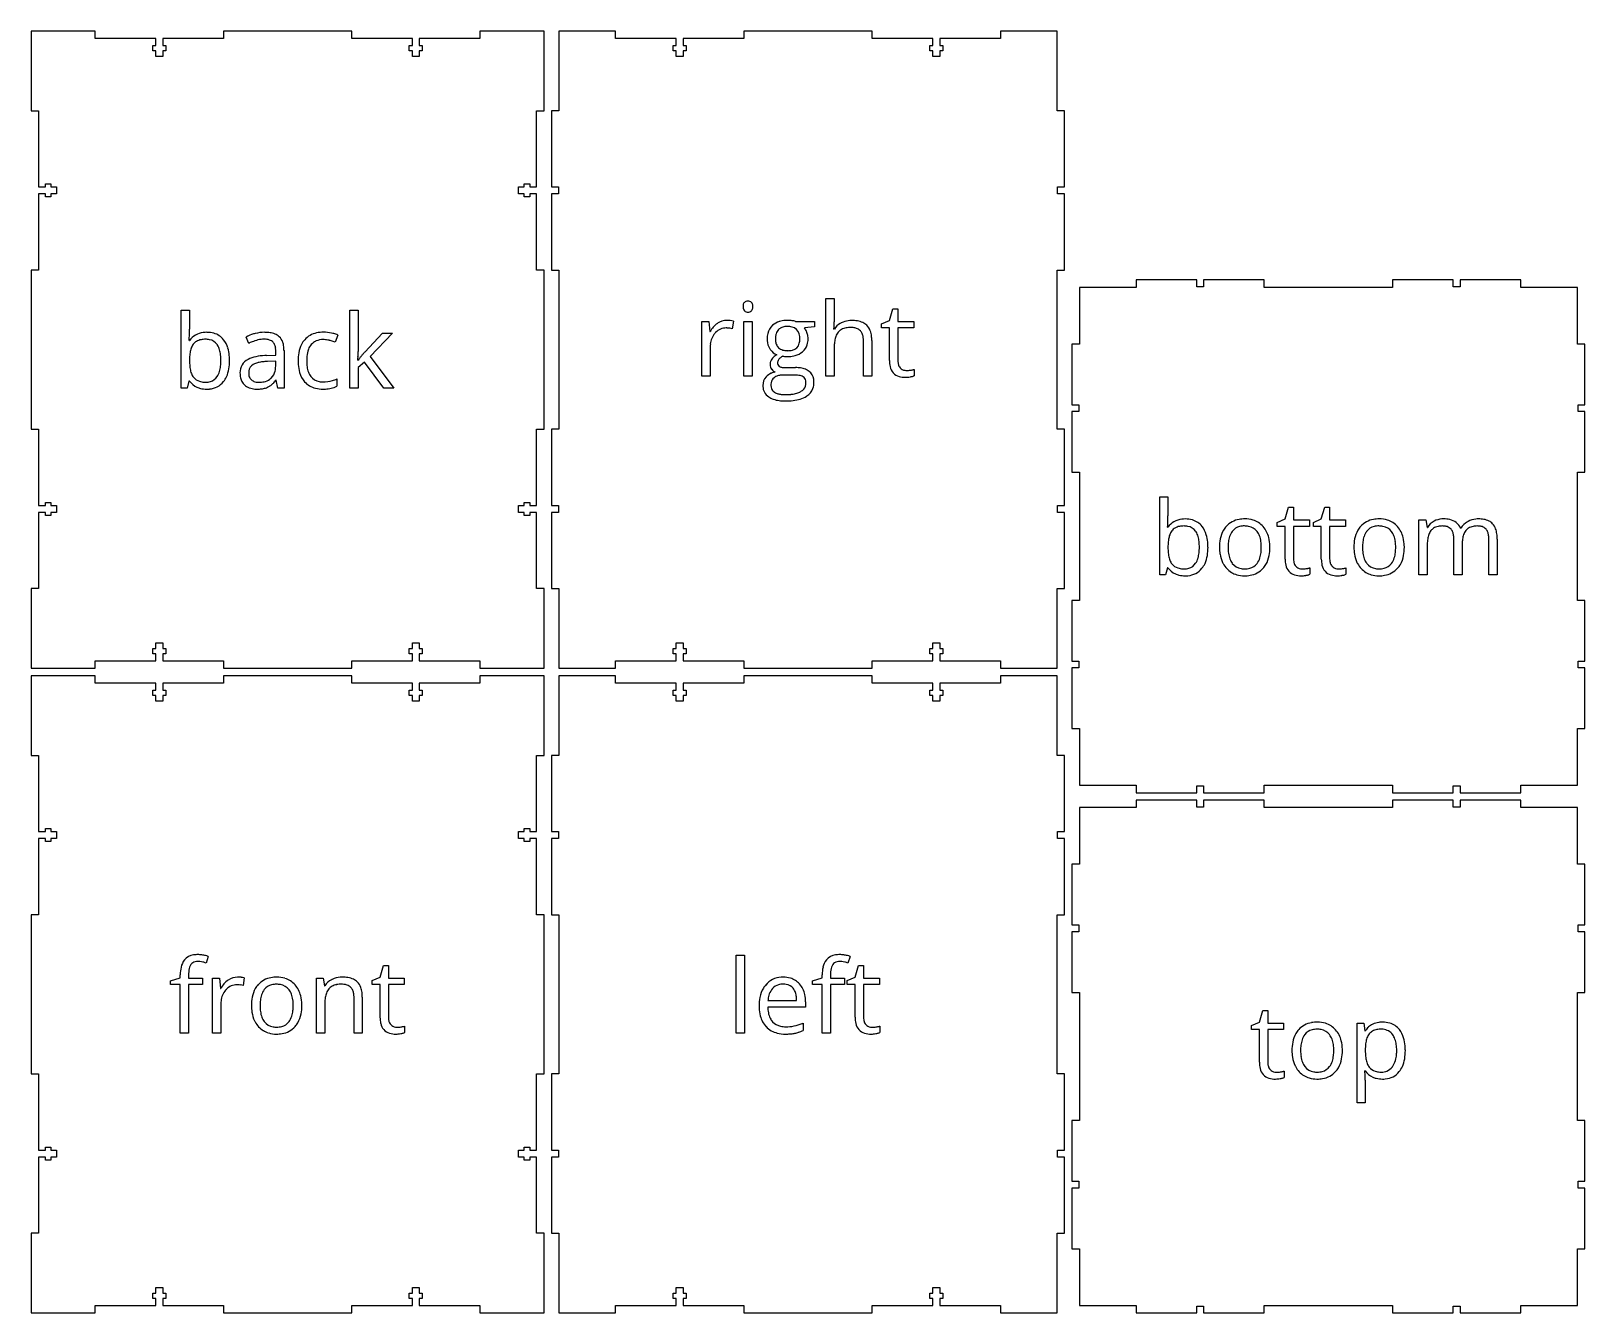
# Model space of a CAD drawing. Header units: inches. Extents: x 0 to 624, y 3 to 518.
import ezdxf

# ---------------------------------------------------------------- set-up
doc = ezdxf.new("R2010")
doc.units = ezdxf.units.IN

msp = doc.modelspace()

# ---------------------------------------------------------------- linework, layer by layer
at = {"layer": 'back_labelLayer'}
for p, q in [((60.29, 374.55), (60.29, 405.85)), ((60.29, 405.85), (63.63, 405.85)), ((63.63, 405.85), (63.63, 398.25)), ((128.07, 374.55), (128.07, 405.85)), ((128.07, 405.85), (131.37, 405.85)), ((131.37, 405.85), (131.37, 389.26)), ((63.47, 393.66), (63.63, 393.66)), ((87.39, 392.51), (86.36, 395.07)), ((123.16, 395.85), (122.13, 393.02)), ((134, 389.05), (141.12, 396.6)), ((145.09, 396.6), (136.15, 387.2)), ((141.12, 396.6), (145.09, 396.6)), ((94.57, 387.65), (98.31, 387.77)), ((98.31, 387.77), (98.31, 389.14)), ((101.57, 389.6), (101.57, 374.55)), ((136.15, 387.2), (145.71, 374.55)), ((98.23, 385.39), (94.89, 385.25)), ((98.23, 383.4), (98.23, 385.39)), ((131.2, 385.84), (131.37, 385.84)), ((133.88, 384.97), (131.37, 382.8)), ((131.37, 382.8), (131.37, 374.55)), ((141.67, 374.55), (133.88, 384.97)), ((62.69, 374.55), (60.29, 374.55)), ((63.39, 377.39), (62.69, 374.55)), ((63.63, 377.39), (63.39, 377.39)), ((98.43, 377.69), (98.27, 377.69)), ((99.1, 374.55), (98.43, 377.69)), ((101.57, 374.55), (99.1, 374.55)), ((122.84, 378.25), (122.84, 375.29)), ((131.37, 374.55), (128.07, 374.55)), ((145.71, 374.55), (141.67, 374.55))]:
    msp.add_line(p, q, dxfattribs=at)
for centre, radius, start, end in [((21.85, 396.96), 41.75, 355.47167, 355.65267), ((13.38, 397.54), 50.24, 355.72387, 358.12589), ((-5.99, 398.19), 69.63, 358.11233, 0.04843), ((69.86, 389.32), 7.59, 95.18351, 145.1109), ((68.66, 389.49), 4.44, 120.1403, 142.42489), ((69.3, 388.29), 5.81, 100.44695, 119.67007), ((70, 384.78), 9.38, 89.57313, 100.73243), ((70.53, 385.56), 11.41, 89.87434, 96.81453), ((70.12, 386.44), 7.72, 78.67814, 90.37495), ((70.65, 386.75), 10.21, 74.23933, 90.56237), ((70.77, 389.22), 4.87, 35.54084, 79.80112), ((71.33, 389.23), 7.64, 38.56312, 74.06704), ((69.59, 387.88), 9.84, 16.47093, 38.40753), ((93.67, 381.52), 15.4, 106.35686, 118.33498), ((94.99, 377.94), 16.41, 103.62266, 112.432), ((94.33, 379.49), 17.53, 104.51619, 106.54898), ((93.85, 381.5), 15.47, 90.07144, 104.6521), ((93.71, 383.33), 10.87, 90.44847, 103.76655), ((93.65, 385.95), 8.25, 83.65067, 90.1753), ((93.91, 382.86), 14.1, 81.56798, 90.3249), ((93.99, 388.73), 5.46, 70.57162, 83.99286), ((94.71, 390.67), 3.39, 42.72956, 71.03802), ((94.72, 388.17), 8.73, 68.22735, 81.74942), ((95.86, 391), 5.68, 47.86832, 68.29341), ((96.04, 391.36), 5.29, 19.2331, 46.67412), ((116.8, 387.9), 9.21, 138.655, 152.68536), ((116.35, 388.23), 8.65, 101.49129, 138.31339), ((116.71, 388.38), 5.6, 114.42657, 161.66328), ((117.24, 386.64), 7.41, 88.7194, 112.56677), ((117.39, 383.89), 13.11, 89.58919, 102.17877), ((117.4, 386.64), 7.4, 87.67499, 89.9748), ((117.47, 381.93), 15.07, 77.77024, 89.94754), ((117.28, 384.48), 9.57, 81.69099, 87.50792), ((116.68, 380.3), 13.79, 77.29988, 81.73454), ((115.86, 376.43), 17.74, 74.78017, 77.44977), ((116.65, 379.21), 14.86, 68.32945, 74.88312), ((117.19, 380.36), 16.67, 74.67968, 77.95786), ((118.73, 385.94), 10.88, 70.09457, 74.73861), ((120.19, 389.96), 6.6, 63.5034, 70.18615), ((120.89, 391.42), 4.98, 62.92798, 63.18794), ((81.62, 386.01), 17.98, 171.06678, 177.84569), ((74.18, 387.21), 10.45, 160.89264, 171.23342), ((69.73, 388.79), 5.72, 143.33824, 161.25599), ((70.23, 388.83), 5.54, 32.70348, 35.52422), ((68.73, 387.98), 7.26, 15.77794, 32.01513), ((63.95, 386.57), 12.25, 6.16486, 16.03964), ((56.51, 385.71), 19.73, 359.76808, 6.30952), ((64.59, 386.31), 15.08, 5.13384, 16.79734), ((58.27, 385.64), 21.43, 359.87793, 5.40936), ((92.56, 375.58), 11.82, 101.35682, 117.07986), ((97.18, 372.41), 22.37, 112.21223, 115.9641), ((94.88, 364.71), 22.93, 92.46962, 101.7065), ((95.55, 355.04), 32.62, 91.71647, 92.90959), ((94.4, 390.5), 3.73, 20.40941, 41.44794), ((92.35, 389.72), 5.93, 7.82727, 20.60417), ((88.72, 389.19), 9.59, 359.69334, 8.00357), ((92.97, 390.22), 8.56, 6.3379, 19.68154), ((88.43, 389.64), 13.14, 359.80267, 6.65835), ((125.65, 385.55), 18.43, 169.89784, 180.36889), ((119.24, 386.74), 11.9, 153.08751, 170.10514), ((129.14, 385.52), 18.45, 174.53098, 180.15496), ((121.94, 386.33), 11.21, 160.14185, 175.13682), ((22.82, 393.44), 108.66, 356.03292, 356.64427), ((65.89, 390.92), 65.51, 356.63251, 357.49102), ((91.8, 389.78), 39.57, 357.50416, 358.33073), ((109.11, 389.3), 22.25, 358.2739, 359.89279), ((158.03, 366.29), 33.07, 140.43314, 142.33655), ((171.75, 355), 50.84, 139.27991, 140.47031), ((187.61, 341.36), 71.75, 138.34174, 139.28775), ((89.36, 385.61), 25.73, 177.61768, 180.04253), ((85.71, 385.51), 22.08, 179.77626, 185.70753), ((77.01, 384.61), 13.33, 185.59249, 194.20506), ((71.43, 383.16), 7.57, 193.94303, 208.02184), ((68.33, 383.39), 7.67, 326.7105, 343.66617), ((63.86, 384.76), 12.34, 343.41713, 353.63691), ((57.11, 385.56), 19.13, 353.49348, 0.22055), ((66.95, 384.32), 12.66, 335.8306, 350.82548), ((60.12, 385.48), 19.58, 350.65628, 0.33804), ((89.66, 380.88), 5.78, 115.49046, 182.35681), ((92.29, 380.58), 8.4, 179.54573, 192.69493), ((92.66, 380.62), 5.27, 171.2122, 180.20582), ((90.98, 380.96), 3.56, 120.97341, 172.41798), ((91.84, 379.65), 5.13, 113.58866, 121.6805), ((93.08, 376.69), 8.34, 102.79954, 113.24332), ((94.58, 370.31), 14.89, 96.35454, 102.99531), ((95.69, 360.75), 24.52, 91.85648, 96.44784), ((92.55, 382.62), 5.59, 314.1892, 347.42698), ((89.75, 383.33), 8.48, 346.91776, 0.28246), ((87.6, 383.4), 10.63, 359.81803, 0.00011), ((127.42, 385.41), 20.19, 179.93886, 183.9815), ((121.98, 384.93), 14.73, 183.59138, 196.35396), ((117.13, 383.45), 9.66, 196.01666, 221.13492), ((126.86, 385.39), 16.17, 179.70413, 188.07436), ((121.03, 384.54), 10.29, 187.93152, 200.38854), ((117.88, 383.37), 6.93, 200.41834, 216.63927), ((-6.93, 395.45), 138.47, 356.0205, 356.05513), ((147.5, 374.41), 19.77, 142.32338, 144.70753), ((69.65, 381.69), 7.4, 215.58502, 245.83617), ((69.17, 382.02), 5.04, 208.55366, 217.56056), ((68.99, 381.94), 4.84, 218.16905, 253.80471), ((70.21, 382.99), 8.81, 245.98017, 255.54557), ((69.89, 384.71), 7.76, 253.13825, 266.84831), ((70.49, 384.28), 10.13, 255.77554, 270.31855), ((70.14, 387.68), 10.74, 266.37756, 270.05105), ((70.22, 383.6), 6.66, 269.3869, 285.86306), ((71.1, 382.09), 7.91, 274.06401, 321.4081), ((70.71, 381.81), 4.8, 286.01629, 326.84973), ((69.95, 383.02), 9.39, 321.31614, 335.54362), ((89.46, 379.88), 5.49, 192.08277, 227.45207), ((89.61, 380.1), 5.75, 227.76894, 237.80501), ((90.11, 380.99), 6.77, 238.32732, 258.91837), ((92.16, 380.57), 4.77, 179.52658, 192.77871), ((90.55, 380.17), 3.11, 192.32646, 222.05797), ((90.43, 380.1), 2.97, 222.58049, 229.25468), ((90.83, 380.63), 3.64, 229.7837, 254.27243), ((91.37, 382.43), 5.52, 253.93967, 266.45339), ((91.55, 384.41), 7.51, 266.07829, 270.059), ((91.62, 386.1), 9.19, 269.5792, 282.04137), ((91.88, 381.93), 7.7, 281.29796, 293.73136), ((92.29, 383.12), 6.15, 281.7121, 306.45939), ((92.44, 380.49), 6.15, 294.39327, 304.73715), ((92.59, 382.63), 5.58, 306.98814, 313.85592), ((90.81, 382.81), 8.99, 304.84857, 314.85307), ((87.41, 386.27), 13.84, 314.7445, 321.70718), ((116.16, 382.74), 8.46, 221.79763, 256.80205), ((116.56, 382.43), 5.3, 216.96953, 261.3103), ((117.16, 386.63), 12.48, 256.42438, 270.48898), ((117.14, 385.14), 8.08, 260.13595, 270.26923), ((117.12, 391.04), 13.98, 270.26584, 286.28915), ((117.55, 388.16), 14.01, 272.59806, 282.18784), ((118.53, 383.76), 9.5, 282.03442, 296.94545), ((116.27, 394.21), 17.26, 286.04606, 292.36539), ((70.57, 385.47), 11.33, 269.92259, 275.54816), ((90.82, 384.4), 10.25, 258.67197, 270.40474), ((90.9, 389.18), 15.03, 269.95393, 273.14909), ((91.15, 385.51), 11.35, 272.9335, 281.41392), ((117.27, 392.46), 18.31, 269.96552, 272.86429)]:
    msp.add_arc(centre, radius, start, end, dxfattribs=at)
at = {"layer": 'back_outsideCutPath'}
for p, q in [((0, 518), (0, 486)), ((25.75, 518), (0, 518)), ((25.75, 515), (25.75, 518)), ((128.75, 518), (77.25, 518)), ((77.25, 518), (77.25, 515)), ((128.75, 515), (128.75, 518)), ((206, 518), (180.25, 518)), ((180.25, 518), (180.25, 515)), ((206, 486), (206, 518)), ((50.12, 515), (25.75, 515)), ((48.88, 510), (48.88, 512.25)), ((48.88, 512.25), (50.12, 512.25)), ((50.12, 512.25), (50.12, 515)), ((77.25, 515), (52.88, 515)), ((52.88, 515), (52.88, 512.25)), ((52.88, 512.25), (54.12, 512.25)), ((54.12, 512.25), (54.12, 510)), ((153.12, 515), (128.75, 515)), ((151.88, 510), (151.88, 512.25)), ((151.88, 512.25), (153.12, 512.25)), ((153.12, 512.25), (153.12, 515)), ((180.25, 515), (155.88, 515)), ((155.88, 515), (155.88, 512.25)), ((155.88, 512.25), (157.12, 512.25)), ((157.12, 512.25), (157.12, 510)), ((50.12, 510), (48.88, 510)), ((50.12, 507.75), (50.12, 510)), ((52.88, 507.75), (50.12, 507.75)), ((54.12, 510), (52.88, 510)), ((52.88, 510), (52.88, 507.75)), ((153.12, 510), (151.88, 510)), ((153.12, 507.75), (153.12, 510)), ((155.88, 507.75), (153.12, 507.75)), ((157.12, 510), (155.88, 510)), ((155.88, 510), (155.88, 507.75)), ((0, 486), (3, 486)), ((3, 486), (3, 455.38)), ((203, 455.38), (203, 486)), ((203, 486), (206, 486)), ((5.75, 455.38), (5.75, 456.62)), ((5.75, 456.62), (8, 456.62)), ((8, 456.62), (8, 455.38)), ((198, 455.38), (198, 456.62)), ((198, 456.62), (200.25, 456.62)), ((200.25, 456.62), (200.25, 455.38)), ((3, 455.38), (5.75, 455.38)), ((5.75, 452.62), (3, 452.62)), ((3, 452.62), (3, 422)), ((5.75, 451.38), (5.75, 452.62)), ((8, 451.38), (5.75, 451.38)), ((8, 455.38), (10.25, 455.38)), ((10.25, 452.62), (8, 452.62)), ((8, 452.62), (8, 451.38)), ((10.25, 455.38), (10.25, 452.62)), ((195.75, 452.62), (195.75, 455.38)), ((195.75, 455.38), (198, 455.38)), ((198, 452.62), (195.75, 452.62)), ((198, 451.38), (198, 452.62)), ((200.25, 451.38), (198, 451.38)), ((200.25, 455.38), (203, 455.38)), ((203, 452.62), (200.25, 452.62)), ((200.25, 452.62), (200.25, 451.38)), ((203, 422), (203, 452.62)), ((3, 422), (0, 422)), ((0, 422), (0, 358)), ((206, 422), (203, 422)), ((206, 358), (206, 422)), ((0, 358), (3, 358)), ((3, 358), (3, 327.38)), ((203, 327.38), (203, 358)), ((203, 358), (206, 358)), ((3, 327.38), (5.75, 327.38)), ((5.75, 324.62), (3, 324.62)), ((3, 324.62), (3, 294)), ((5.75, 327.38), (5.75, 328.62)), ((5.75, 328.62), (8, 328.62)), ((5.75, 323.38), (5.75, 324.62)), ((8, 328.62), (8, 327.38)), ((8, 327.38), (10.25, 327.38)), ((10.25, 324.62), (8, 324.62)), ((8, 324.62), (8, 323.38)), ((10.25, 327.38), (10.25, 324.62)), ((195.75, 324.62), (195.75, 327.38)), ((195.75, 327.38), (198, 327.38)), ((198, 324.62), (195.75, 324.62)), ((198, 327.38), (198, 328.62)), ((198, 328.62), (200.25, 328.62)), ((198, 323.38), (198, 324.62)), ((200.25, 328.62), (200.25, 327.38)), ((200.25, 327.38), (203, 327.38)), ((203, 324.62), (200.25, 324.62)), ((200.25, 324.62), (200.25, 323.38)), ((203, 294), (203, 324.62)), ((8, 323.38), (5.75, 323.38)), ((200.25, 323.38), (198, 323.38)), ((3, 294), (0, 294)), ((0, 294), (0, 262)), ((206, 294), (203, 294)), ((206, 262), (206, 294)), ((48.88, 267.75), (48.88, 270)), ((48.88, 270), (50.12, 270)), ((50.12, 270), (50.12, 272.25)), ((50.12, 272.25), (52.88, 272.25)), ((52.88, 272.25), (52.88, 270)), ((52.88, 270), (54.12, 270)), ((54.12, 270), (54.12, 267.75)), ((151.88, 267.75), (151.88, 270)), ((151.88, 270), (153.12, 270)), ((153.12, 270), (153.12, 272.25)), ((153.12, 272.25), (155.88, 272.25)), ((155.88, 272.25), (155.88, 270)), ((155.88, 270), (157.12, 270)), ((157.12, 270), (157.12, 267.75)), ((25.75, 262), (25.75, 265)), ((25.75, 265), (50.12, 265)), ((50.12, 267.75), (48.88, 267.75)), ((50.12, 265), (50.12, 267.75)), ((54.12, 267.75), (52.88, 267.75)), ((52.88, 267.75), (52.88, 265)), ((52.88, 265), (77.25, 265)), ((77.25, 265), (77.25, 262)), ((128.75, 262), (128.75, 265)), ((128.75, 265), (153.12, 265)), ((153.12, 267.75), (151.88, 267.75)), ((153.12, 265), (153.12, 267.75)), ((157.12, 267.75), (155.88, 267.75)), ((155.88, 267.75), (155.88, 265)), ((155.88, 265), (180.25, 265)), ((180.25, 265), (180.25, 262)), ((0, 262), (25.75, 262)), ((77.25, 262), (128.75, 262)), ((180.25, 262), (206, 262))]:
    msp.add_line(p, q, dxfattribs=at)
at = {"layer": 'bottom_labelLayer'}
for p, q in [((453.23, 299.55), (453.23, 330.85)), ((453.23, 330.85), (456.56, 330.85)), ((456.56, 330.85), (456.56, 323.25)), ((503.6, 322), (505.01, 326.71)), ((505.01, 326.71), (506.94, 326.71)), ((506.94, 326.71), (506.94, 321.6)), ((518.14, 322), (519.55, 326.71)), ((519.55, 326.71), (521.48, 326.71)), ((521.48, 326.71), (521.48, 321.6)), ((456.4, 318.66), (456.56, 318.66)), ((500.44, 320.61), (503.6, 322)), ((500.44, 319), (500.44, 320.61)), ((503.6, 319), (500.44, 319)), ((503.6, 305.89), (503.6, 319)), ((506.94, 321.6), (513.34, 321.6)), ((513.34, 319), (506.94, 319)), ((506.94, 319), (506.94, 306.03)), ((513.34, 321.6), (513.34, 319)), ((514.98, 320.61), (518.14, 322)), ((514.98, 319), (514.98, 320.61)), ((518.14, 319), (514.98, 319)), ((518.14, 305.89), (518.14, 319)), ((521.48, 321.6), (527.88, 321.6)), ((527.88, 319), (521.48, 319)), ((521.48, 319), (521.48, 306.03)), ((527.88, 321.6), (527.88, 319)), ((557.33, 299.55), (557.33, 321.6)), ((557.33, 321.6), (560.05, 321.6)), ((560.05, 321.6), (560.59, 318.58)), ((560.59, 318.58), (560.75, 318.58)), ((574.03, 318.26), (574.19, 318.26)), ((571.37, 299.55), (571.37, 313.89)), ((585.44, 299.55), (585.44, 313.89)), ((588.77, 313.93), (588.77, 299.55)), ((560.67, 311.12), (560.67, 299.55)), ((574.71, 311.86), (574.71, 299.55)), ((455.62, 299.55), (453.23, 299.55)), ((456.32, 302.39), (455.62, 299.55)), ((456.56, 302.39), (456.32, 302.39)), ((513.5, 302.31), (513.5, 299.75)), ((528.04, 302.31), (528.04, 299.75)), ((560.67, 299.55), (557.33, 299.55)), ((574.71, 299.55), (571.37, 299.55)), ((588.77, 299.55), (585.44, 299.55))]:
    msp.add_line(p, q, dxfattribs=at)
for centre, radius, start, end in [((414.78, 321.96), 41.75, 355.47167, 355.65267), ((406.32, 322.54), 50.24, 355.72387, 358.12589), ((386.94, 323.19), 69.63, 358.11233, 0.04843), ((462.79, 314.32), 7.59, 95.18351, 145.1109), ((461.59, 314.5), 4.44, 120.1403, 142.42489), ((462.24, 313.29), 5.81, 100.44695, 119.67007), ((462.93, 309.78), 9.38, 89.57313, 100.73243), ((463.46, 310.56), 11.41, 89.87434, 96.81453), ((463.05, 311.44), 7.72, 78.67814, 90.37495), ((463.59, 311.76), 10.21, 74.23933, 90.56237), ((463.71, 314.22), 4.87, 35.54084, 79.80112), ((464.26, 314.23), 7.64, 38.56312, 74.06704), ((462.52, 312.88), 9.84, 16.47093, 38.40753), ((486.82, 312.84), 9.23, 138.17595, 150.22874), ((486.5, 313.08), 8.83, 99.17594, 137.98328), ((486.58, 313.76), 5.32, 103.46852, 142.31189), ((487.36, 309.03), 12.97, 89.73263, 100.07598), ((487.25, 311.22), 7.95, 89.4806, 103.8805), ((487.37, 310.74), 8.42, 79.34534, 90.31748), ((487.54, 310.78), 11.22, 73.52227, 90.56922), ((488.01, 313.6), 5.49, 37.95776, 80.40062), ((488.19, 313.17), 8.74, 41.14457, 73.21339), ((486.94, 312.09), 10.4, 13.50144, 41.07034), ((540.79, 312.84), 9.23, 138.17595, 150.22874), ((540.48, 313.08), 8.83, 99.17594, 137.98328), ((540.56, 313.76), 5.32, 103.46852, 142.31189), ((541.34, 309.03), 12.97, 89.73263, 100.07598), ((541.23, 311.22), 7.95, 89.4806, 103.8805), ((541.34, 310.74), 8.42, 79.34534, 90.31748), ((541.51, 310.78), 11.22, 73.52227, 90.56922), ((541.99, 313.6), 5.49, 37.95776, 80.40062), ((542.17, 313.17), 8.74, 41.14457, 73.21339), ((540.91, 312.09), 10.4, 13.50144, 41.07034), ((566.41, 315.25), 6.56, 117.12095, 149.54237), ((565.59, 314.61), 4.38, 123.70206, 142.3022), ((566.03, 313.85), 5.24, 101.15464, 123.06557), ((567.08, 314.06), 7.93, 93.83433, 117.50721), ((566.66, 310.87), 8.29, 89.55732, 101.48321), ((567.26, 312.43), 9.58, 89.96618, 94.28314), ((566.74, 311.34), 7.82, 85.52378, 90.07935), ((567.37, 311.07), 10.93, 77.55722, 90.5513), ((566.96, 313.61), 5.54, 72.36011, 85.95618), ((567.61, 315.55), 3.5, 41.06108, 72.89935), ((568.39, 315.43), 6.45, 52.70271, 78.00538), ((568.75, 316.1), 5.7, 22.20979, 51.49706), ((580.24, 314.79), 6.97, 119.40418, 150.18289), ((579.6, 314.55), 4.42, 122.35974, 140.2884), ((581.01, 313.62), 8.38, 118.25831, 120.06302), ((581.01, 313.53), 8.45, 95.86351, 117.96932), ((580.1, 313.67), 5.43, 101.00323, 121.78405), ((580.74, 310.57), 8.59, 89.56214, 101.29617), ((581.3, 311.46), 10.54, 89.9197, 96.26174), ((580.82, 311.41), 7.75, 85.81448, 90.06855), ((581.39, 310.39), 11.61, 79.9361, 90.38037), ((581.02, 313.61), 5.54, 72.63955, 86.2568), ((581.66, 315.54), 3.51, 41.04081, 73.17926), ((582.16, 314.58), 7.35, 62.97233, 80.16652), ((582.97, 316.24), 5.5, 44.22901, 62.6229), ((582.73, 316.14), 5.75, 19.5612, 43.31612), ((474.56, 311.01), 17.98, 171.06678, 177.84569), ((467.12, 312.21), 10.45, 160.89264, 171.23342), ((462.66, 313.79), 5.72, 143.33824, 161.25599), ((463.16, 313.83), 5.54, 32.70348, 35.52422), ((461.67, 312.98), 7.26, 15.77794, 32.01513), ((456.88, 311.57), 12.25, 6.16486, 16.03964), ((449.45, 310.71), 19.73, 359.76808, 6.30952), ((457.52, 311.31), 15.08, 5.13384, 16.79734), ((451.2, 310.64), 21.43, 359.87793, 5.40936), ((494.58, 310.71), 17.34, 169.2443, 180.38808), ((488.7, 311.88), 11.34, 150.71115, 169.46954), ((498.35, 310.67), 17.65, 173.00861, 180.24639), ((491.97, 311.48), 11.22, 162.06532, 173.16749), ((487.88, 312.85), 6.9, 142.90257, 162.37496), ((486.88, 312.8), 6.88, 20.0257, 37.43505), ((483.48, 311.55), 10.5, 7.74399, 20.06902), ((477.38, 310.68), 16.66, 359.70756, 7.89727), ((482.08, 310.82), 15.41, 1.12772, 13.88001), ((548.56, 310.71), 17.34, 169.2443, 180.38808), ((542.67, 311.88), 11.34, 150.71115, 169.46954), ((552.33, 310.67), 17.65, 173.00861, 180.24639), ((545.95, 311.48), 11.22, 162.06532, 173.16749), ((541.86, 312.85), 6.9, 142.90257, 162.37496), ((540.86, 312.8), 6.88, 20.0257, 37.43505), ((537.46, 311.55), 10.5, 7.74399, 20.06902), ((531.36, 310.68), 16.66, 359.70756, 7.89727), ((536.06, 310.82), 15.41, 1.12772, 13.88001), ((577.46, 311.42), 16.78, 171.3042, 178.35016), ((570.69, 312.48), 9.93, 161.02345, 171.44692), ((566.61, 313.92), 5.6, 143.07697, 161.3914), ((567.16, 315.25), 4.04, 20.70713, 40.02175), ((565.15, 314.48), 6.18, 7.98645, 20.79497), ((561.52, 313.95), 9.85, 359.69484, 8.14715), ((589.4, 311.94), 14.68, 172.37765, 180.18297), ((583.82, 312.71), 9.06, 160.87317, 172.52726), ((580.49, 313.9), 5.52, 140.97652, 161.16996), ((581.22, 315.25), 4.04, 20.70713, 40.02175), ((579.21, 314.48), 6.18, 7.98645, 20.79497), ((575.58, 313.95), 9.85, 359.69484, 8.14715), ((579.24, 314.82), 9.48, 7.50419, 19.96454), ((573.46, 314.01), 15.32, 359.71074, 7.69072), ((482.29, 310.61), 25.73, 177.61768, 180.04253), ((478.64, 310.51), 22.08, 179.77626, 185.70753), ((469.94, 309.61), 13.33, 185.59249, 194.20506), ((464.36, 308.16), 7.57, 193.94303, 208.02184), ((461.26, 308.4), 7.67, 326.7105, 343.66617), ((456.79, 309.76), 12.34, 343.41713, 353.63691), ((450.04, 310.56), 19.13, 353.49348, 0.22055), ((459.88, 309.32), 12.66, 335.8306, 350.82548), ((453.06, 310.48), 19.58, 350.65628, 0.33804), ((493.95, 310.53), 16.71, 179.77447, 189.09328), ((489.66, 309.8), 12.35, 188.91025, 205.31714), ((497.62, 310.51), 16.91, 179.70596, 187.91608), ((491.41, 309.62), 10.64, 187.76393, 200.09768), ((488, 308.37), 7.01, 200.0846, 216.91315), ((486.62, 308.46), 7.17, 323.00892, 342.63906), ((482.51, 309.8), 11.49, 342.36158, 353.75375), ((476.45, 310.53), 17.59, 353.53631, 0.20142), ((486.06, 309.32), 11.33, 330.2507, 349.41165), ((480.25, 310.48), 17.25, 349.17619, 0.38626), ((477.9, 310.6), 19.6, 359.99188, 1.54198), ((514.09, 305.77), 10.5, 179.3551, 192.84775), ((513.66, 305.99), 6.72, 179.64165, 189.75058), ((528.64, 305.77), 10.5, 179.3551, 192.84775), ((528.21, 305.99), 6.72, 179.64165, 189.75058), ((547.93, 310.53), 16.71, 179.77447, 189.09328), ((543.63, 309.8), 12.35, 188.91025, 205.31714), ((551.59, 310.51), 16.91, 179.70596, 187.91608), ((545.39, 309.62), 10.64, 187.76393, 200.09768), ((541.97, 308.37), 7.01, 200.0846, 216.91315), ((540.59, 308.46), 7.17, 323.00892, 342.63906), ((536.49, 309.8), 11.49, 342.36158, 353.75375), ((530.43, 310.53), 17.59, 353.53631, 0.20142), ((540.04, 309.32), 11.33, 330.2507, 349.41165), ((534.23, 310.48), 17.25, 349.17619, 0.38626), ((531.88, 310.6), 19.6, 359.99188, 1.54198), ((583.92, 311.13), 23.25, 178.09763, 180.0253), ((593.29, 311.86), 18.58, 179.89399, 179.99973), ((462.58, 306.69), 7.4, 215.58502, 245.83617), ((462.11, 307.02), 5.04, 208.55366, 217.56056), ((461.92, 306.94), 4.84, 218.16905, 253.80471), ((463.14, 307.99), 8.81, 245.98017, 255.54557), ((462.82, 309.71), 7.76, 253.13825, 266.84831), ((463.07, 312.68), 10.74, 266.37756, 270.05105), ((463.15, 308.6), 6.66, 269.3869, 285.86306), ((464.03, 307.09), 7.91, 274.06401, 321.4081), ((463.65, 306.81), 4.8, 286.01629, 326.84973), ((462.89, 308.02), 9.39, 321.31614, 335.54362), ((488.39, 309.27), 10.98, 205.65602, 208.44612), ((486.73, 308.26), 9.04, 207.79471, 238.6758), ((486.85, 308.49), 9.3, 238.81156, 253.24283), ((486.75, 307.47), 5.47, 217.30095, 261.70991), ((487.21, 309.87), 10.72, 253.54369, 270.41824), ((487.33, 310.24), 8.29, 260.50333, 270.24768), ((487.44, 309.7), 7.76, 269.44817, 284.72557), ((488.05, 307.42), 5.4, 284.56624, 322.63338), ((488.17, 308.13), 8.9, 278.89592, 317.99791), ((487.85, 308.39), 9.32, 318.14398, 329.75661), ((508.83, 304.35), 5.05, 190.38177, 253.87724), ((511.29, 305.56), 4.31, 189.54796, 205.78735), ((510.31, 305.11), 3.24, 206.12943, 221.4084), ((510.2, 305.03), 3.1, 221.59492, 262.35052), ((510.46, 306.37), 4.46, 261.32665, 270.1913), ((510.5, 312.87), 10.97, 269.88036, 278.30282), ((510.61, 312.02), 10.11, 278.41556, 279.00818), ((509.38, 319.88), 18.06, 278.95898, 280.51045), ((511.3, 305.12), 5.81, 283.30692, 288.11979), ((510.55, 313.59), 11.66, 280.48481, 282.62678), ((511.58, 309.02), 6.98, 282.58769, 285.5795), ((512.09, 302.72), 3.28, 287.98878, 295.30486), ((512.09, 307.12), 5.02, 285.72416, 286.2562), ((523.37, 304.35), 5.05, 190.38177, 253.87724), ((525.83, 305.56), 4.31, 189.54796, 205.78735), ((524.86, 305.11), 3.24, 206.12943, 221.4084), ((524.75, 305.03), 3.1, 221.59492, 262.35052), ((525.01, 306.37), 4.46, 261.32665, 270.1913), ((525.05, 312.87), 10.97, 269.88036, 278.30282), ((525.15, 312.02), 10.11, 278.41556, 279.00818), ((523.92, 319.88), 18.06, 278.95898, 280.51045), ((525.84, 305.12), 5.81, 283.30692, 288.11979), ((525.09, 313.59), 11.66, 280.48481, 282.62678), ((526.12, 309.02), 6.98, 282.58769, 285.5795), ((526.64, 302.72), 3.28, 287.98878, 295.30486), ((526.64, 307.12), 5.02, 285.72416, 286.2562), ((542.36, 309.27), 10.98, 205.65602, 208.44612), ((540.71, 308.26), 9.04, 207.79471, 238.6758), ((540.82, 308.49), 9.3, 238.81156, 253.24283), ((540.72, 307.47), 5.47, 217.30095, 261.70991), ((541.18, 309.87), 10.72, 253.54369, 270.41824), ((541.3, 310.24), 8.29, 260.50333, 270.24768), ((541.41, 309.7), 7.76, 269.44817, 284.72557), ((542.03, 307.42), 5.4, 284.56624, 322.63338), ((542.15, 308.13), 8.9, 278.89592, 317.99791), ((541.82, 308.39), 9.32, 318.14398, 329.75661), ((463.43, 309.28), 10.13, 255.77554, 270.31855), ((463.5, 310.47), 11.33, 269.92259, 275.54816), ((487.34, 312.12), 12.97, 269.75029, 279.80332), ((509.86, 307.87), 8.72, 253.7848, 270.88526), ((510, 307.71), 8.56, 270.00325, 270.76056), ((509.95, 309.56), 10.41, 270.89326, 275.54838), ((509.56, 313.6), 14.47, 275.52604, 279.29396), ((509.9, 311.65), 12.49, 279.18633, 280.11424), ((510.46, 308.61), 9.4, 280.00697, 283.37353), ((524.41, 307.87), 8.72, 253.7848, 270.88526), ((524.54, 307.71), 8.56, 270.00325, 270.76056), ((524.49, 309.56), 10.41, 270.89326, 275.54838), ((524.1, 313.6), 14.47, 275.52604, 279.29396), ((524.45, 311.65), 12.49, 279.18633, 280.11424), ((525.01, 308.61), 9.4, 280.00697, 283.37353), ((541.31, 312.12), 12.97, 269.75029, 279.80332)]:
    msp.add_arc(centre, radius, start, end, dxfattribs=at)
at = {"layer": 'bottom_outsideCutPath'}
for p, q in [((421, 415), (421, 392.25)), ((443.75, 415), (421, 415)), ((468.12, 418), (443.75, 418)), ((443.75, 418), (443.75, 415)), ((468.12, 415.25), (468.12, 418)), ((469.5, 415.25), (468.12, 415.25)), ((470.88, 415.25), (469.5, 415.25)), ((469.5, 415.25), (469.5, 415.25)), ((495.25, 418), (470.88, 418)), ((470.88, 418), (470.88, 415.25)), ((495.25, 415), (495.25, 418)), ((546.75, 415), (495.25, 415)), ((571.12, 418), (546.75, 418)), ((546.75, 418), (546.75, 415)), ((571.12, 415.25), (571.12, 418)), ((572.5, 415.25), (571.12, 415.25)), ((573.88, 415.25), (572.5, 415.25)), ((572.5, 415.25), (572.5, 415.25)), ((598.25, 418), (573.88, 418)), ((573.88, 418), (573.88, 415.25)), ((598.25, 415), (598.25, 418)), ((621, 415), (598.25, 415)), ((621, 392.25), (621, 415)), ((421, 392.25), (418, 392.25)), ((418, 392.25), (418, 367.88)), ((624, 392.25), (621, 392.25)), ((624, 367.88), (624, 392.25)), ((418, 367.88), (420.75, 367.88)), ((420.75, 365.12), (418, 365.12)), ((418, 365.12), (418, 340.75)), ((420.75, 367.88), (420.75, 366.5)), ((420.75, 366.5), (420.75, 366.5)), ((420.75, 366.5), (420.75, 365.12)), ((621.25, 366.5), (621.25, 367.88)), ((621.25, 367.88), (624, 367.88)), ((621.25, 365.12), (621.25, 366.5)), ((621.25, 366.5), (621.25, 366.5)), ((624, 365.12), (621.25, 365.12)), ((624, 340.75), (624, 365.12)), ((418, 340.75), (421, 340.75)), ((421, 340.75), (421, 289.25)), ((621, 289.25), (621, 340.75)), ((621, 340.75), (624, 340.75)), ((421, 289.25), (418, 289.25)), ((418, 289.25), (418, 264.88)), ((624, 289.25), (621, 289.25)), ((624, 264.88), (624, 289.25)), ((418, 264.88), (420.75, 264.88)), ((420.75, 262.12), (418, 262.12)), ((418, 262.12), (418, 237.75)), ((420.75, 264.88), (420.75, 263.5)), ((420.75, 263.5), (420.75, 263.5)), ((420.75, 263.5), (420.75, 262.12)), ((621.25, 263.5), (621.25, 264.88)), ((621.25, 264.88), (624, 264.88)), ((621.25, 262.12), (621.25, 263.5)), ((621.25, 263.5), (621.25, 263.5)), ((624, 262.12), (621.25, 262.12)), ((624, 237.75), (624, 262.12)), ((418, 237.75), (421, 237.75)), ((421, 237.75), (421, 215)), ((621, 215), (621, 237.75)), ((621, 237.75), (624, 237.75)), ((421, 215), (443.75, 215)), ((443.75, 215), (443.75, 212)), ((468.12, 212), (468.12, 214.75)), ((468.12, 214.75), (469.5, 214.75)), ((469.5, 214.75), (469.5, 214.75)), ((469.5, 214.75), (470.88, 214.75)), ((470.88, 214.75), (470.88, 212)), ((495.25, 212), (495.25, 215)), ((495.25, 215), (546.75, 215)), ((546.75, 215), (546.75, 212)), ((571.12, 212), (571.12, 214.75)), ((571.12, 214.75), (572.5, 214.75)), ((572.5, 214.75), (572.5, 214.75)), ((572.5, 214.75), (573.88, 214.75)), ((573.88, 214.75), (573.88, 212)), ((598.25, 212), (598.25, 215)), ((598.25, 215), (621, 215)), ((443.75, 212), (468.12, 212)), ((470.88, 212), (495.25, 212)), ((546.75, 212), (571.12, 212)), ((573.88, 212), (598.25, 212))]:
    msp.add_line(p, q, dxfattribs=at)
at = {"layer": 'front_labelLayer'}
for p, q in [((71.12, 146.26), (70.26, 143.58)), ((55.98, 136.4), (59.92, 137.61)), ((59.92, 137.61), (59.92, 138.84)), ((63.26, 138.92), (63.26, 137.49)), ((63.26, 137.49), (68.87, 137.49)), ((68.87, 137.49), (68.87, 134.89)), ((72.89, 115.44), (72.89, 137.49)), ((72.89, 137.49), (75.65, 137.49)), ((75.65, 137.49), (76.03, 133.4)), ((85.59, 137.65), (85.13, 134.55)), ((114.6, 115.44), (114.6, 137.49)), ((114.6, 137.49), (117.31, 137.49)), ((117.31, 137.49), (117.86, 134.47)), ((136.97, 136.5), (140.13, 137.89)), ((140.13, 137.89), (141.53, 142.6)), ((141.53, 142.6), (143.47, 142.6)), ((143.47, 142.6), (143.47, 137.49)), ((143.47, 137.49), (149.86, 137.49)), ((149.86, 137.49), (149.86, 134.89)), ((55.98, 134.89), (55.98, 136.4)), ((59.92, 134.89), (55.98, 134.89)), ((59.92, 115.44), (59.92, 134.89)), ((68.87, 134.89), (63.26, 134.89)), ((63.26, 134.89), (63.26, 115.44)), ((76.03, 133.4), (76.19, 133.4)), ((117.86, 134.47), (118.02, 134.47)), ((136.97, 134.89), (136.97, 136.5)), ((140.13, 134.89), (136.97, 134.89)), ((140.13, 121.78), (140.13, 134.89)), ((149.86, 134.89), (143.47, 134.89)), ((143.47, 134.89), (143.47, 121.92)), ((76.23, 127.27), (76.23, 115.44)), ((117.94, 127.01), (117.94, 115.44)), ((129.69, 115.44), (129.69, 129.7)), ((133.02, 129.82), (133.02, 115.44)), ((63.26, 115.44), (59.92, 115.44)), ((76.23, 115.44), (72.89, 115.44)), ((117.94, 115.44), (114.6, 115.44)), ((133.02, 115.44), (129.69, 115.44)), ((150.02, 118.2), (150.02, 115.64))]:
    msp.add_line(p, q, dxfattribs=at)
for centre, radius, start, end in [((67.09, 140.48), 7, 141.74338, 168.23221), ((66.05, 141.02), 5.86, 98.25515, 139.62033), ((66.51, 141.26), 2.89, 102.76774, 144.33803), ((66.96, 136.81), 10.15, 89.6697, 99.93143), ((66.92, 139.7), 4.5, 89.48591, 103.41975), ((66.93, 137.03), 7.18, 83.07607, 89.79268), ((66.96, 136.21), 10.75, 81.56409, 89.70175), ((66.5, 133.5), 10.73, 76.51835, 83.02168), ((66.21, 130.94), 16.08, 75.97399, 81.65648), ((65.24, 128.16), 16.22, 71.96134, 76.59182), ((64.91, 125.55), 21.62, 73.29637, 76.09461), ((73.45, 138.99), 13.53, 167.5776, 180.65867), ((79.02, 138.92), 15.77, 178.19731, 180.02319), ((74.71, 139.11), 11.45, 171.65277, 178.43836), ((70.14, 139.79), 6.82, 161.84376, 171.7847), ((67.33, 140.74), 3.86, 145.06887, 162.18018), ((82.92, 131.23), 6.66, 89.67966, 124.44056), ((82.99, 122.56), 15.33, 84.99229, 90.12811), ((83.36, 126.68), 11.19, 78.48919, 85.02661), ((97.74, 128.97), 8.83, 99.17594, 137.98328), ((98.6, 124.92), 12.97, 89.73263, 100.07598), ((98.78, 126.67), 11.22, 73.52227, 90.56922), ((99.43, 129.06), 8.74, 41.14457, 73.21339), ((124.79, 128.84), 9.04, 94.32267, 115.54544), ((125.01, 126.96), 10.93, 89.95787, 94.71088), ((125.1, 124.71), 13.18, 80.55854, 90.35383), ((125.92, 129.48), 8.34, 65.10941, 80.76383), ((86.02, 127.87), 11.28, 139.41394, 150.60328), ((83.89, 127.67), 7.63, 138.95757, 174.54222), ((84, 129.6), 8.61, 124.23214, 139.41611), ((84.09, 127.47), 7.92, 135.62092, 138.83774), ((82.67, 129.07), 5.79, 89.63354, 137.08808), ((82.71, 127.02), 7.83, 87.34367, 89.96595), ((82.57, 124.61), 10.25, 81.58843, 87.19167), ((81.93, 120.19), 14.72, 77.4454, 81.63602), ((99.94, 127.77), 11.34, 150.71115, 169.46954), ((98.06, 128.73), 9.23, 138.17595, 150.22874), ((99.12, 128.74), 6.9, 142.90257, 162.37496), ((97.82, 129.65), 5.32, 103.46852, 142.31189), ((98.49, 127.11), 7.95, 89.4806, 103.8805), ((98.61, 126.63), 8.42, 79.34534, 90.31748), ((99.25, 129.49), 5.49, 37.95776, 80.40062), ((98.12, 128.69), 6.88, 20.0257, 37.43505), ((94.72, 127.44), 10.5, 7.74399, 20.06902), ((98.18, 127.98), 10.4, 13.50144, 41.07034), ((123.73, 130.85), 6.76, 116.94429, 147.65256), ((127.53, 128.27), 9.51, 159.95343, 171.38011), ((123.74, 129.69), 5.46, 140.15193, 160.31463), ((123.11, 130.11), 4.71, 118.54393, 139.1927), ((124.43, 129.68), 8.13, 115.8072, 117.60678), ((123.83, 128.69), 6.29, 100.11764, 118.16025), ((124.54, 124.95), 10.11, 89.59331, 100.37179), ((124.64, 126.2), 8.85, 84.01978, 90.15108), ((124.97, 129.05), 5.98, 71.0828, 84.36911), ((125.72, 131.14), 3.76, 43.37909, 71.5386), ((125.52, 131.05), 3.97, 22.70244, 42.34195), ((123.74, 130.31), 5.9, 8.49314, 22.65798), ((126.89, 131.61), 6, 46.55845, 64.87824), ((120.25, 129.76), 9.44, 359.67141, 8.68773), ((126.96, 131.83), 5.79, 19.38488, 45.59971), ((123.62, 130.58), 9.36, 6.96337, 19.83635), ((118.45, 129.88), 14.57, 359.76314, 7.21157), ((86.37, 127.28), 10.14, 173.69076, 180.08829), ((105.82, 126.6), 17.34, 169.2443, 180.38808), ((105.19, 126.42), 16.71, 179.77447, 189.09328), ((109.59, 126.56), 17.65, 173.00861, 180.24639), ((108.86, 126.4), 16.91, 179.70596, 187.91608), ((103.21, 127.37), 11.22, 162.06532, 173.16749), ((88.62, 126.57), 16.66, 359.70756, 7.89727), ((87.69, 126.42), 17.59, 353.53631, 0.20142), ((93.32, 126.71), 15.41, 1.12772, 13.88001), ((91.49, 126.37), 17.25, 349.17619, 0.38626), ((89.14, 126.49), 19.6, 359.99188, 1.54198), ((139.33, 127.02), 21.39, 178.08105, 180.02364), ((133.72, 127.27), 15.78, 171.17658, 178.32177), ((100.9, 125.69), 12.35, 188.91025, 205.31714), ((99.63, 125.16), 10.98, 205.65602, 208.44612), ((97.97, 124.15), 9.04, 207.79471, 238.6758), ((102.65, 125.51), 10.64, 187.76393, 200.09768), ((99.24, 124.25), 7.01, 200.0846, 216.91315), ((97.99, 123.36), 5.47, 217.30095, 261.70991), ((99.29, 123.31), 5.4, 284.56624, 322.63338), ((97.86, 124.35), 7.17, 323.00892, 342.63906), ((93.75, 125.69), 11.49, 342.36158, 353.75375), ((99.09, 124.28), 9.32, 318.14398, 329.75661), ((97.3, 125.21), 11.33, 330.2507, 349.41165), ((150.62, 121.66), 10.5, 179.3551, 192.84775), ((145.36, 120.23), 5.05, 190.38177, 253.87724), ((150.19, 121.88), 6.72, 179.64165, 189.75058), ((147.82, 121.45), 4.31, 189.54796, 205.78735), ((146.84, 121), 3.24, 206.12943, 221.4084), ((146.73, 120.92), 3.1, 221.59492, 262.35052), ((98.09, 124.38), 9.3, 238.81156, 253.24283), ((98.45, 125.76), 10.72, 253.54369, 270.41824), ((98.57, 126.13), 8.29, 260.50333, 270.24768), ((98.58, 128), 12.97, 269.75029, 279.80332), ((98.68, 125.59), 7.76, 269.44817, 284.72557), ((99.41, 124.02), 8.9, 278.89592, 317.99791), ((146.39, 123.76), 8.72, 253.7848, 270.88526), ((146.99, 122.26), 4.46, 261.32665, 270.1913), ((146.52, 123.6), 8.56, 270.00325, 270.76056), ((146.47, 125.45), 10.41, 270.89326, 275.54838), ((147.03, 128.76), 10.97, 269.88036, 278.30282), ((146.09, 129.49), 14.47, 275.52604, 279.29396), ((146.43, 127.54), 12.49, 279.18633, 280.11424), ((147.13, 127.91), 10.11, 278.41556, 279.00818), ((146.99, 124.5), 9.4, 280.00697, 283.37353), ((145.9, 135.77), 18.06, 278.95898, 280.51045), ((147.83, 121.01), 5.81, 283.30692, 288.11979), ((147.08, 129.48), 11.66, 280.48481, 282.62678), ((148.1, 124.91), 6.98, 282.58769, 285.5795), ((148.62, 118.61), 3.28, 287.98878, 295.30486), ((148.62, 123.01), 5.02, 285.72416, 286.2562)]:
    msp.add_arc(centre, radius, start, end, dxfattribs=at)
at = {"layer": 'front_outsideCutPath'}
for p, q in [((0, 259), (0, 227)), ((25.75, 259), (0, 259)), ((25.75, 256), (25.75, 259)), ((50.12, 256), (25.75, 256)), ((50.12, 253.25), (50.12, 256)), ((77.25, 256), (52.88, 256)), ((52.88, 256), (52.88, 253.25)), ((128.75, 259), (77.25, 259)), ((77.25, 259), (77.25, 256)), ((128.75, 256), (128.75, 259)), ((153.12, 256), (128.75, 256)), ((153.12, 253.25), (153.12, 256)), ((180.25, 256), (155.88, 256)), ((155.88, 256), (155.88, 253.25)), ((206, 259), (180.25, 259)), ((180.25, 259), (180.25, 256)), ((206, 227), (206, 259)), ((48.88, 251), (48.88, 253.25)), ((48.88, 253.25), (50.12, 253.25)), ((50.12, 251), (48.88, 251)), ((50.12, 248.75), (50.12, 251)), ((52.88, 253.25), (54.12, 253.25)), ((54.12, 251), (52.88, 251)), ((52.88, 251), (52.88, 248.75)), ((54.12, 253.25), (54.12, 251)), ((151.88, 251), (151.88, 253.25)), ((151.88, 253.25), (153.12, 253.25)), ((153.12, 251), (151.88, 251)), ((153.12, 248.75), (153.12, 251)), ((155.88, 253.25), (157.12, 253.25)), ((157.12, 251), (155.88, 251)), ((155.88, 251), (155.88, 248.75)), ((157.12, 253.25), (157.12, 251)), ((52.88, 248.75), (50.12, 248.75)), ((155.88, 248.75), (153.12, 248.75)), ((0, 227), (3, 227)), ((3, 227), (3, 196.38)), ((203, 196.38), (203, 227)), ((203, 227), (206, 227)), ((3, 196.38), (5.75, 196.38)), ((5.75, 193.62), (3, 193.62)), ((3, 193.62), (3, 163)), ((5.75, 196.38), (5.75, 197.62)), ((5.75, 197.62), (8, 197.62)), ((5.75, 192.38), (5.75, 193.62)), ((8, 197.62), (8, 196.38)), ((8, 196.38), (10.25, 196.38)), ((10.25, 193.62), (8, 193.62)), ((8, 193.62), (8, 192.38)), ((10.25, 196.38), (10.25, 193.62)), ((195.75, 193.62), (195.75, 196.38)), ((195.75, 196.38), (198, 196.38)), ((198, 193.62), (195.75, 193.62)), ((198, 196.38), (198, 197.62)), ((198, 197.62), (200.25, 197.62)), ((198, 192.38), (198, 193.62)), ((200.25, 197.62), (200.25, 196.38)), ((200.25, 196.38), (203, 196.38)), ((203, 193.62), (200.25, 193.62)), ((200.25, 193.62), (200.25, 192.38)), ((203, 163), (203, 193.62)), ((8, 192.38), (5.75, 192.38)), ((200.25, 192.38), (198, 192.38)), ((3, 163), (0, 163)), ((0, 163), (0, 99)), ((206, 163), (203, 163)), ((206, 99), (206, 163)), ((0, 99), (3, 99)), ((3, 99), (3, 68.38)), ((203, 68.38), (203, 99)), ((203, 99), (206, 99)), ((5.75, 68.38), (5.75, 69.62)), ((5.75, 69.62), (8, 69.62)), ((8, 69.62), (8, 68.38)), ((198, 68.38), (198, 69.62)), ((198, 69.62), (200.25, 69.62)), ((200.25, 69.62), (200.25, 68.38)), ((3, 68.38), (5.75, 68.38)), ((5.75, 65.62), (3, 65.62)), ((3, 65.62), (3, 35)), ((5.75, 64.38), (5.75, 65.62)), ((8, 64.38), (5.75, 64.38)), ((8, 68.38), (10.25, 68.38)), ((10.25, 65.62), (8, 65.62)), ((8, 65.62), (8, 64.38)), ((10.25, 68.38), (10.25, 65.62)), ((195.75, 65.62), (195.75, 68.38)), ((195.75, 68.38), (198, 68.38)), ((198, 65.62), (195.75, 65.62)), ((198, 64.38), (198, 65.62)), ((200.25, 64.38), (198, 64.38)), ((200.25, 68.38), (203, 68.38)), ((203, 65.62), (200.25, 65.62)), ((200.25, 65.62), (200.25, 64.38)), ((203, 35), (203, 65.62)), ((3, 35), (0, 35)), ((0, 35), (0, 3)), ((206, 35), (203, 35)), ((206, 3), (206, 35)), ((50.12, 11), (50.12, 13.25)), ((50.12, 13.25), (52.88, 13.25)), ((52.88, 13.25), (52.88, 11)), ((153.12, 11), (153.12, 13.25)), ((153.12, 13.25), (155.88, 13.25)), ((155.88, 13.25), (155.88, 11)), ((48.88, 8.75), (48.88, 11)), ((48.88, 11), (50.12, 11)), ((50.12, 8.75), (48.88, 8.75)), ((50.12, 6), (50.12, 8.75)), ((52.88, 11), (54.12, 11)), ((54.12, 8.75), (52.88, 8.75)), ((52.88, 8.75), (52.88, 6)), ((54.12, 11), (54.12, 8.75)), ((151.88, 8.75), (151.88, 11)), ((151.88, 11), (153.12, 11)), ((153.12, 8.75), (151.88, 8.75)), ((153.12, 6), (153.12, 8.75)), ((155.88, 11), (157.12, 11)), ((157.12, 8.75), (155.88, 8.75)), ((155.88, 8.75), (155.88, 6)), ((157.12, 11), (157.12, 8.75)), ((0, 3), (25.75, 3)), ((25.75, 3), (25.75, 6)), ((25.75, 6), (50.12, 6)), ((52.88, 6), (77.25, 6)), ((77.25, 6), (77.25, 3)), ((77.25, 3), (128.75, 3)), ((128.75, 3), (128.75, 6)), ((128.75, 6), (153.12, 6)), ((155.88, 6), (180.25, 6)), ((180.25, 6), (180.25, 3)), ((180.25, 3), (206, 3))]:
    msp.add_line(p, q, dxfattribs=at)
at = {"layer": 'left_labelLayer'}
for p, q in [((283.18, 115.44), (283.18, 146.74)), ((283.18, 146.74), (286.52, 146.74)), ((286.52, 146.74), (286.52, 115.44)), ((328.91, 146.26), (328.04, 143.58)), ((313.76, 136.4), (317.7, 137.61)), ((317.7, 137.61), (317.7, 138.84)), ((321.04, 138.92), (321.04, 137.49)), ((321.04, 137.49), (326.66, 137.49)), ((326.66, 137.49), (326.66, 134.89)), ((327.76, 136.5), (330.92, 137.89)), ((330.92, 137.89), (332.33, 142.6)), ((332.33, 142.6), (334.26, 142.6)), ((334.26, 142.6), (334.26, 137.49)), ((334.26, 137.49), (340.66, 137.49)), ((340.66, 137.49), (340.66, 134.89)), ((313.76, 134.89), (313.76, 136.4)), ((317.7, 134.89), (313.76, 134.89)), ((317.7, 115.44), (317.7, 134.89)), ((326.66, 134.89), (321.04, 134.89)), ((321.04, 134.89), (321.04, 115.44)), ((327.76, 134.89), (327.76, 136.5)), ((330.92, 134.89), (327.76, 134.89)), ((330.92, 121.78), (330.92, 134.89)), ((340.66, 134.89), (334.26, 134.89)), ((334.26, 134.89), (334.26, 121.92)), ((311.02, 125.86), (295.84, 125.86)), ((295.92, 128.58), (307.44, 128.58)), ((311.02, 127.97), (311.02, 125.86)), ((310.08, 119.44), (310.08, 116.47)), ((286.52, 115.44), (283.18, 115.44)), ((321.04, 115.44), (317.7, 115.44)), ((340.82, 118.2), (340.82, 115.64))]:
    msp.add_line(p, q, dxfattribs=at)
for centre, radius, start, end in [((324.87, 140.48), 7, 141.74338, 168.23221), ((323.84, 141.02), 5.86, 98.25515, 139.62033), ((324.3, 141.26), 2.89, 102.76774, 144.33803), ((324.75, 136.81), 10.15, 89.6697, 99.93143), ((324.7, 139.7), 4.5, 89.48591, 103.41975), ((324.72, 137.03), 7.18, 83.07607, 89.79268), ((324.75, 136.21), 10.75, 81.56409, 89.70175), ((324.28, 133.5), 10.73, 76.51835, 83.02168), ((323.99, 130.94), 16.08, 75.97399, 81.65648), ((323.02, 128.16), 16.22, 71.96134, 76.59182), ((322.7, 125.55), 21.62, 73.29637, 76.09461), ((301.61, 129.31), 8.56, 92.47627, 140.53864), ((302.04, 126.09), 11.81, 89.9638, 93.91763), ((302.15, 127.72), 10.17, 74.21259, 90.54501), ((302.79, 130.06), 7.74, 41.20647, 74.02327), ((331.24, 138.99), 13.53, 167.5776, 180.65867), ((336.81, 138.92), 15.77, 178.19731, 180.02319), ((332.49, 139.11), 11.45, 171.65277, 178.43836), ((327.92, 139.79), 6.82, 161.84376, 171.7847), ((325.12, 140.74), 3.86, 145.06887, 162.18018), ((304.18, 127.57), 11.69, 149.4071, 169.18538), ((302.59, 128.41), 9.89, 140.10561, 148.90671), ((305.61, 127.88), 9.71, 160.33533, 172.53152), ((302.69, 128.96), 6.6, 138.09947, 160.58663), ((301.55, 129.96), 5.09, 106.46571, 137.91764), ((301.95, 128.51), 6.58, 89.44224, 106.20896), ((302.05, 128.23), 6.86, 79.64686, 90.29101), ((302.53, 130.47), 4.58, 40.08229, 80.62432), ((302.06, 130.11), 5.17, 23.48215, 39.70721), ((300.13, 129.3), 7.26, 8.73424, 23.27719), ((301.58, 129.02), 9.34, 11.59942, 41.14961), ((309.91, 126.4), 17.54, 168.95392, 180.38435), ((311.45, 126.28), 19.08, 179.98873, 181.79911), ((307.16, 126.03), 14.78, 181.35745, 194.492), ((309.24, 126.13), 13.4, 181.1447, 190.80071), ((308.48, 127.42), 12.62, 172.15451, 174.76156), ((296.06, 128.64), 11.38, 359.67453, 8.92244), ((297.43, 128.06), 13.59, 359.61478, 12.03363), ((302.38, 124.72), 9.83, 194.08773, 223.05382), ((304.51, 125.2), 8.58, 190.60058, 206.02753), ((302.42, 124.21), 6.27, 206.29503, 222.55579), ((302.23, 124.11), 6.07, 223.06451, 258.14013), ((302.98, 135.59), 17.64, 270.1984, 292.20904), ((302.13, 138.02), 20.21, 291.8255, 293.16137), ((341.42, 121.66), 10.5, 179.3551, 192.84775), ((336.15, 120.23), 5.05, 190.38177, 253.87724), ((340.98, 121.88), 6.72, 179.64165, 189.75058), ((338.61, 121.45), 4.31, 189.54796, 205.78735), ((337.63, 121), 3.24, 206.12943, 221.4084), ((337.53, 120.92), 3.1, 221.59492, 262.35052), ((301.86, 124.35), 9.19, 223.54658, 256.1957), ((302.81, 128.01), 12.98, 256.00879, 270.48482), ((302.97, 127.15), 9.19, 257.53118, 270.43194), ((302.93, 142.24), 27.21, 269.96692, 271.99315), ((303.19, 135.68), 20.64, 271.91197, 275.97271), ((303.9, 129.1), 14.02, 275.90546, 281.66039), ((303.54, 130.37), 15.33, 281.99358, 287.88512), ((302.09, 134.85), 20.05, 287.9023, 293.48616), ((337.18, 123.76), 8.72, 253.7848, 270.88526), ((337.79, 122.26), 4.46, 261.32665, 270.1913), ((337.32, 123.6), 8.56, 270.00325, 270.76056), ((337.27, 125.45), 10.41, 270.89326, 275.54838), ((337.82, 128.76), 10.97, 269.88036, 278.30282), ((336.88, 129.49), 14.47, 275.52604, 279.29396), ((337.22, 127.54), 12.49, 279.18633, 280.11424), ((337.93, 127.91), 10.11, 278.41556, 279.00818), ((337.78, 124.5), 9.4, 280.00697, 283.37353), ((336.7, 135.77), 18.06, 278.95898, 280.51045), ((338.62, 121.01), 5.81, 283.30692, 288.11979), ((337.87, 129.48), 11.66, 280.48481, 282.62678), ((338.9, 124.91), 6.98, 282.58769, 285.5795), ((339.41, 118.61), 3.28, 287.98878, 295.30486), ((339.41, 123.01), 5.02, 285.72416, 286.2562)]:
    msp.add_arc(centre, radius, start, end, dxfattribs=at)
at = {"layer": 'left_outsideCutPath'}
for p, q in [((212, 259), (212, 227)), ((234.75, 259), (212, 259)), ((234.75, 256), (234.75, 259)), ((259.12, 256), (234.75, 256)), ((259.12, 253.25), (259.12, 256)), ((286.25, 256), (261.88, 256)), ((261.88, 256), (261.88, 253.25)), ((337.75, 259), (286.25, 259)), ((286.25, 259), (286.25, 256)), ((337.75, 256), (337.75, 259)), ((362.12, 256), (337.75, 256)), ((362.12, 253.25), (362.12, 256)), ((389.25, 256), (364.88, 256)), ((364.88, 256), (364.88, 253.25)), ((412, 259), (389.25, 259)), ((389.25, 259), (389.25, 256)), ((412, 227), (412, 259)), ((257.88, 251), (257.88, 253.25)), ((257.88, 253.25), (259.12, 253.25)), ((259.12, 251), (257.88, 251)), ((259.12, 248.75), (259.12, 251)), ((261.88, 253.25), (263.12, 253.25)), ((263.12, 251), (261.88, 251)), ((261.88, 251), (261.88, 248.75)), ((263.12, 253.25), (263.12, 251)), ((360.88, 251), (360.88, 253.25)), ((360.88, 253.25), (362.12, 253.25)), ((362.12, 251), (360.88, 251)), ((362.12, 248.75), (362.12, 251)), ((364.88, 253.25), (366.12, 253.25)), ((366.12, 251), (364.88, 251)), ((364.88, 251), (364.88, 248.75)), ((366.12, 253.25), (366.12, 251)), ((261.88, 248.75), (259.12, 248.75)), ((364.88, 248.75), (362.12, 248.75)), ((212, 227), (209, 227)), ((209, 227), (209, 196.38)), ((415, 227), (412, 227)), ((415, 196.38), (415, 227)), ((209, 196.38), (211.75, 196.38)), ((211.75, 193.62), (209, 193.62)), ((209, 193.62), (209, 163)), ((211.75, 196.38), (211.75, 195)), ((211.75, 195), (211.75, 195)), ((211.75, 195), (211.75, 193.62)), ((412.25, 195), (412.25, 196.38)), ((412.25, 196.38), (415, 196.38)), ((412.25, 193.62), (412.25, 195)), ((412.25, 195), (412.25, 195)), ((415, 193.62), (412.25, 193.62)), ((415, 163), (415, 193.62)), ((209, 163), (212, 163)), ((212, 163), (212, 99)), ((412, 99), (412, 163)), ((412, 163), (415, 163)), ((212, 99), (209, 99)), ((209, 99), (209, 68.38)), ((415, 99), (412, 99)), ((415, 68.38), (415, 99)), ((209, 68.38), (211.75, 68.38)), ((211.75, 65.62), (209, 65.62)), ((209, 65.62), (209, 35)), ((211.75, 68.38), (211.75, 67)), ((211.75, 67), (211.75, 67)), ((211.75, 67), (211.75, 65.62)), ((412.25, 67), (412.25, 68.38)), ((412.25, 68.38), (415, 68.38)), ((412.25, 65.62), (412.25, 67)), ((412.25, 67), (412.25, 67)), ((415, 65.62), (412.25, 65.62)), ((415, 35), (415, 65.62)), ((209, 35), (212, 35)), ((212, 35), (212, 3)), ((412, 3), (412, 35)), ((412, 35), (415, 35)), ((259.12, 11), (259.12, 13.25)), ((259.12, 13.25), (261.88, 13.25)), ((261.88, 13.25), (261.88, 11)), ((362.12, 11), (362.12, 13.25)), ((362.12, 13.25), (364.88, 13.25)), ((364.88, 13.25), (364.88, 11)), ((257.88, 8.75), (257.88, 11)), ((257.88, 11), (259.12, 11)), ((259.12, 8.75), (257.88, 8.75)), ((259.12, 6), (259.12, 8.75)), ((261.88, 11), (263.12, 11)), ((263.12, 8.75), (261.88, 8.75)), ((261.88, 8.75), (261.88, 6)), ((263.12, 11), (263.12, 8.75)), ((360.88, 8.75), (360.88, 11)), ((360.88, 11), (362.12, 11)), ((362.12, 8.75), (360.88, 8.75)), ((362.12, 6), (362.12, 8.75)), ((364.88, 11), (366.12, 11)), ((366.12, 8.75), (364.88, 8.75)), ((364.88, 8.75), (364.88, 6)), ((366.12, 11), (366.12, 8.75)), ((212, 3), (234.75, 3)), ((234.75, 3), (234.75, 6)), ((234.75, 6), (259.12, 6)), ((261.88, 6), (286.25, 6)), ((286.25, 6), (286.25, 3)), ((286.25, 3), (337.75, 3)), ((337.75, 3), (337.75, 6)), ((337.75, 6), (362.12, 6)), ((364.88, 6), (389.25, 6)), ((389.25, 6), (389.25, 3)), ((389.25, 3), (412, 3))]:
    msp.add_line(p, q, dxfattribs=at)
at = {"layer": 'right_labelLayer'}
for p, q in [((319.19, 379.3), (319.19, 410.6)), ((319.19, 410.6), (322.53, 410.6)), ((322.53, 410.6), (322.53, 401.12)), ((344.72, 401.75), (346.13, 406.46)), ((346.13, 406.46), (348.06, 406.46)), ((348.06, 406.46), (348.06, 401.35)), ((269.38, 379.3), (269.38, 401.35)), ((269.38, 401.35), (272.14, 401.35)), ((272.14, 401.35), (272.52, 397.26)), ((282.08, 401.51), (281.61, 398.41)), ((286.2, 379.3), (286.2, 401.35)), ((286.2, 401.35), (289.54, 401.35)), ((289.54, 401.35), (289.54, 379.3)), ((307.04, 401.35), (314.67, 401.35)), ((314.67, 401.35), (314.67, 399.23)), ((341.56, 400.36), (344.72, 401.75)), ((341.56, 398.75), (341.56, 400.36)), ((348.06, 401.35), (354.46, 401.35)), ((354.46, 401.35), (354.46, 398.75)), ((272.52, 397.26), (272.68, 397.26)), ((314.67, 399.23), (310.58, 398.75)), ((322.37, 398.29), (322.57, 398.29)), ((334.28, 379.3), (334.28, 393.56)), ((337.62, 393.68), (337.62, 379.3)), ((344.72, 398.75), (341.56, 398.75)), ((344.72, 385.63), (344.72, 398.75)), ((354.46, 398.75), (348.06, 398.75)), ((348.06, 398.75), (348.06, 385.78)), ((272.72, 391.13), (272.72, 379.3)), ((322.53, 390.82), (322.53, 379.3)), ((303.06, 382.8), (306.96, 382.8)), ((354.62, 382.05), (354.62, 379.5)), ((272.72, 379.3), (269.38, 379.3)), ((289.54, 379.3), (286.2, 379.3)), ((305.89, 379.8), (301.89, 379.8)), ((322.53, 379.3), (319.19, 379.3)), ((337.62, 379.3), (334.28, 379.3))]:
    msp.add_line(p, q, dxfattribs=at)
for centre, radius, start, end in [((289.62, 407.34), 3.7, 170.8452, 180.35446), ((289.86, 407.31), 3.94, 179.88055, 185.36865), ((288.64, 407.18), 2.72, 184.99254, 198.20405), ((288.23, 407.58), 2.3, 155.96791, 171.05156), ((287.7, 406.86), 1.72, 197.79337, 224.89419), ((287.56, 407.87), 1.56, 133.78802, 155.91718), ((287.81, 407.6), 1.93, 92.64462, 133.47104), ((287.8, 406.97), 1.87, 225.13009, 249.90013), ((287.89, 406.98), 2.55, 89.96932, 93.76419), ((287.92, 407.57), 1.97, 46.37085, 90.88791), ((287.92, 407.04), 1.95, 269.17883, 314.28075), ((288.12, 407.77), 1.69, 17.72517, 46.44736), ((288.15, 406.82), 1.63, 313.61538, 332.26775), ((287.66, 407.06), 2.18, 332.63225, 350.07054), ((287.2, 407.45), 2.65, 4.94278, 18.19008), ((286.41, 407.3), 3.46, 349.83448, 0.3891), ((286.04, 407.33), 3.82, 359.88481, 5.31807), ((280.48, 393.46), 8.61, 124.23214, 139.41611), ((279.4, 395.09), 6.66, 89.67966, 124.44056), ((279.47, 386.42), 15.33, 84.99229, 90.12811), ((279.84, 390.54), 11.19, 78.48919, 85.02661), ((287.87, 407.21), 2.12, 250.50003, 270.59784), ((302.04, 395.09), 6.35, 132.32878, 167.33409), ((302.47, 394.48), 7.09, 106.2189, 131.53776), ((303.55, 390.97), 10.76, 93.63298, 106.54086), ((303.91, 387), 14.75, 89.93803, 94.02678), ((303.96, 388.95), 12.8, 82.58522, 90.18496), ((304.36, 391.97), 9.75, 74.0089, 82.56946), ((302.7, 400.7), 19.83, 354.98285, 357.89436), ((292.49, 401.09), 30.04, 357.86742, 0.06831), ((328.23, 394.75), 6.67, 119.8316, 147.97258), ((329.04, 393.51), 8.15, 116.66579, 120.41834), ((329.19, 393.11), 8.57, 96.66526, 116.37824), ((329.51, 390.87), 10.84, 89.89274, 96.99591), ((329.62, 388.16), 13.55, 80.6863, 90.35372), ((330.46, 393.12), 8.52, 65.60228, 80.88441), ((331.47, 395.4), 6.02, 46.74009, 65.41307), ((331.54, 395.62), 5.81, 19.22044, 45.76607), ((282.51, 391.73), 11.28, 139.41394, 150.60328), ((280.37, 391.53), 7.63, 138.95757, 174.54222), ((280.58, 391.33), 7.92, 135.62092, 138.83774), ((279.16, 392.92), 5.79, 89.63354, 137.08808), ((279.19, 390.88), 7.83, 87.34367, 89.96595), ((279.06, 388.46), 10.25, 81.58843, 87.19167), ((278.41, 384.04), 14.72, 77.4454, 81.63602), ((305.24, 394.29), 9.65, 166.81958, 180.48393), ((304.02, 394.2), 8.43, 179.97594, 183.62069), ((302.51, 394.03), 6.9, 183.01608, 212.31232), ((307.68, 394.3), 8.78, 175.33933, 180.0864), ((305.41, 394.24), 6.52, 179.56176, 191.6529), ((305.14, 394.55), 6.23, 162.59119, 175.73432), ((303.02, 395.24), 4.01, 135.58399, 163.00159), ((302.88, 395.33), 3.84, 122.52109, 134.99669), ((303.23, 394.7), 4.57, 101.06205, 121.9739), ((303.73, 392.31), 7.01, 89.58594, 101.33341), ((303.87, 392.05), 7.26, 76.10951, 90.70285), ((304.8, 395.4), 3.79, 13.95357, 77.66738), ((301.55, 394.45), 7.18, 359.18064, 15.04317), ((301.97, 394.26), 6.76, 345.43622, 0.7466), ((306.33, 395.38), 5.43, 29.45844, 38.35769), ((304.11, 394.12), 7.98, 23.18455, 29.54222), ((301.99, 393.18), 10.29, 21.25058, 23.34897), ((305.59, 394.61), 6.42, 6.85049, 20.98718), ((304.38, 394.27), 7.66, 342.56497, 0.59577), ((303.78, 394.36), 8.25, 359.87107, 7.04322), ((309.44, 400.11), 13.06, 351.97128, 354.96191), ((338.51, 391.08), 15.97, 171.32023, 178.34067), ((332.28, 392.07), 9.66, 160.1567, 171.53128), ((328.43, 393.5), 5.56, 140.62084, 160.50489), ((327.69, 394), 4.68, 118.45512, 139.67061), ((328.42, 392.57), 6.28, 100.10678, 118.08473), ((329.14, 388.81), 10.11, 89.59195, 100.35951), ((329.23, 390.06), 8.85, 84.01978, 90.15108), ((329.57, 392.91), 5.98, 71.0828, 84.36911), ((330.32, 395), 3.76, 43.37909, 71.5386), ((330.12, 394.91), 3.97, 22.70244, 42.34195), ((328.34, 394.17), 5.9, 8.49314, 22.65798), ((324.84, 393.62), 9.44, 359.67141, 8.68773), ((328.19, 394.38), 9.39, 6.47339, 19.64679), ((323.18, 393.73), 14.44, 359.79452, 6.77439), ((282.86, 391.14), 10.14, 173.69076, 180.08829), ((302.79, 394.24), 7.26, 212.47139, 215.88758), ((301.7, 393.36), 5.85, 215.16408, 247.47478), ((301.3, 383.4), 4.78, 132.72592, 144.14795), ((303.09, 381.48), 7.4, 125.22126, 132.86556), ((304.9, 378.98), 10.49, 121.23524, 125.37951), ((303.15, 393.75), 4.2, 191.35552, 213.36604), ((302.6, 393.43), 3.57, 213.95741, 227.79713), ((303.07, 394.01), 4.32, 228.26207, 254.73414), ((304.63, 382.13), 5.94, 117.39352, 128.40954), ((303.54, 396.32), 9.06, 259.49635, 263.39044), ((303.68, 396.08), 6.48, 254.40166, 267.43487), ((303.72, 397.98), 10.73, 263.48369, 270.12715), ((303.84, 398.2), 8.6, 267.01547, 270.03228), ((303.75, 401.75), 14.5, 269.96919, 272.93119), ((303.94, 396.87), 7.28, 269.22568, 284.37732), ((304, 398.27), 11.02, 272.53349, 285.25798), ((304.93, 393.42), 3.68, 282.77967, 346.48285), ((305, 394.8), 7.41, 284.93158, 310.62228), ((305.79, 393.88), 6.19, 310.60978, 342.09237), ((344.08, 390.83), 21.55, 178.10797, 180.02294), ((300.6, 384.12), 3.82, 161.72259, 180.48433), ((300.62, 384.08), 3.83, 179.98369, 182.93776), ((299.88, 384.01), 3.1, 182.17674, 215.34156), ((300.18, 384.23), 3.38, 144.49633, 161.33507), ((300.53, 372.95), 8.26, 102.28709, 114.11727), ((300.71, 384.6), 4.11, 215.46499, 217.17485), ((300.21, 384.18), 3.47, 216.58614, 245.49687), ((302.27, 384.58), 2.51, 147.53692, 180.25921), ((301.49, 384.55), 1.73, 179.29188, 198.35809), ((301.17, 384.46), 1.4, 199.22918, 239.56908), ((303.1, 384.03), 3.5, 128.0882, 147.14003), ((301.43, 384.83), 1.85, 238.21986, 239.84605), ((301.65, 385.27), 2.34, 240.73027, 254.50263), ((302.29, 387.48), 4.64, 254.1637, 262.21234), ((302.79, 391.01), 8.21, 262.0556, 267.20831), ((303.04, 395.5), 12.7, 267.09191, 270.08634), ((307.03, 369.13), 13.67, 81.57443, 90.30598), ((307.78, 374.02), 8.72, 68.36715, 81.73993), ((308.76, 376.52), 6.03, 52.18795, 68.2501), ((309.45, 377.44), 4.89, 8.62014, 51.89825), ((355.22, 385.52), 10.5, 179.3551, 192.84775), ((349.95, 384.09), 5.05, 190.38177, 253.87724), ((354.78, 385.73), 6.72, 179.64165, 189.75058), ((352.41, 385.31), 4.31, 189.54796, 205.78735), ((351.44, 384.86), 3.24, 206.12943, 221.4084), ((351.33, 384.78), 3.1, 221.59492, 262.35052), ((351.59, 386.12), 4.46, 261.32665, 270.1913), ((351.62, 392.62), 10.97, 269.88036, 278.30282), ((351.73, 391.77), 10.11, 278.41556, 279.00818), ((350.5, 399.63), 18.06, 278.95898, 280.51045), ((351.67, 393.33), 11.66, 280.48481, 282.62678), ((352.7, 388.76), 6.98, 282.58769, 285.5795), ((353.21, 386.87), 5.02, 285.72416, 286.2562), ((298.97, 375.65), 5.11, 138.39162, 181.00526), ((300.92, 375.55), 7.05, 179.97841, 183.02265), ((299.28, 375.39), 5.41, 182.20799, 207.74615), ((299.51, 375.16), 5.83, 113.81215, 138.34962), ((302.43, 375.63), 5.34, 168.25806, 180.38202), ((300.44, 375.55), 3.35, 179.22076, 200.93555), ((300.65, 376.05), 3.52, 130.79447, 169.04135), ((300.89, 375.74), 3.91, 117.23045, 130.50234), ((301.36, 374.75), 5.01, 99.81029, 116.82296), ((301.84, 372.12), 7.68, 89.64352, 100.0209), ((305.95, 358.55), 21.25, 86.50544, 90.13993), ((306.49, 367.21), 12.57, 81.41724, 86.57566), ((307.38, 372.96), 6.76, 73.41002, 81.5907), ((308.43, 376.39), 3.17, 58.99721, 73.85863), ((308.95, 377.32), 2.1, 31.50953, 58.0778), ((307.52, 376.55), 3.65, 319.07655, 1.1407), ((308.39, 377.01), 2.74, 10.66089, 30.93617), ((306.65, 376.66), 4.52, 359.54609, 10.99046), ((308.22, 376.55), 6.14, 302.99037, 339.54946), ((307.15, 376.81), 7.23, 340.52689, 0.72015), ((307.05, 376.94), 7.34, 359.74307, 9.73263), ((350.98, 387.62), 8.72, 253.7848, 270.88526), ((351.12, 387.46), 8.56, 270.00325, 270.76056), ((351.07, 389.3), 10.41, 270.89326, 275.54838), ((350.68, 393.35), 14.47, 275.52604, 279.29396), ((351.02, 391.4), 12.49, 279.18633, 280.11424), ((351.59, 388.36), 9.4, 280.00697, 283.37353), ((352.42, 384.87), 5.81, 283.30692, 288.11979), ((353.21, 382.47), 3.28, 287.98878, 295.30486), ((299.15, 375.44), 5.32, 208.90363, 236.42314), ((300.55, 377.44), 7.76, 235.96681, 251.2229), ((300.04, 375.46), 2.95, 202.02869, 236.14574), ((301.87, 381.32), 11.86, 251.21019, 262.70641), ((300.64, 376.22), 3.92, 235.06342, 238.50422), ((301.34, 377.47), 5.35, 239.10662, 254.48629), ((302.27, 380.68), 8.69, 254.23241, 263.49373), ((302.79, 388.11), 18.71, 262.56347, 270.26989), ((302.85, 385.64), 13.68, 263.41083, 270.14575), ((302.99, 395.87), 26.47, 269.75451, 276.61696), ((302.92, 389.09), 17.13, 269.90777, 269.99964), ((303, 394.4), 22.45, 269.79573, 275.39911), ((303.84, 385.78), 13.78, 275.29568, 283.35161), ((304.17, 386), 16.53, 276.49398, 286.49536), ((305.21, 380.14), 7.98, 283.13707, 295.8573), ((306.22, 377.93), 5.55, 296.40472, 301.80092), ((306.06, 379.77), 10.01, 286.25423, 302.528), ((306.62, 377.38), 4.87, 301.22307, 318.62382), ((307.1, 377.97), 7.94, 303.18696, 304.17222)]:
    msp.add_arc(centre, radius, start, end, dxfattribs=at)
at = {"layer": 'right_outsideCutPath'}
for p, q in [((212, 518), (212, 486)), ((234.75, 518), (212, 518)), ((234.75, 515), (234.75, 518)), ((337.75, 518), (286.25, 518)), ((286.25, 518), (286.25, 515)), ((337.75, 515), (337.75, 518)), ((412, 518), (389.25, 518)), ((389.25, 518), (389.25, 515)), ((412, 486), (412, 518)), ((259.12, 515), (234.75, 515)), ((257.88, 510), (257.88, 512.25)), ((257.88, 512.25), (259.12, 512.25)), ((259.12, 512.25), (259.12, 515)), ((286.25, 515), (261.88, 515)), ((261.88, 515), (261.88, 512.25)), ((261.88, 512.25), (263.12, 512.25)), ((263.12, 512.25), (263.12, 510)), ((362.12, 515), (337.75, 515)), ((360.88, 510), (360.88, 512.25)), ((360.88, 512.25), (362.12, 512.25)), ((362.12, 512.25), (362.12, 515)), ((389.25, 515), (364.88, 515)), ((364.88, 515), (364.88, 512.25)), ((364.88, 512.25), (366.12, 512.25)), ((366.12, 512.25), (366.12, 510)), ((259.12, 510), (257.88, 510)), ((259.12, 507.75), (259.12, 510)), ((261.88, 507.75), (259.12, 507.75)), ((263.12, 510), (261.88, 510)), ((261.88, 510), (261.88, 507.75)), ((362.12, 510), (360.88, 510)), ((362.12, 507.75), (362.12, 510)), ((364.88, 507.75), (362.12, 507.75)), ((366.12, 510), (364.88, 510)), ((364.88, 510), (364.88, 507.75)), ((212, 486), (209, 486)), ((209, 486), (209, 455.38)), ((415, 486), (412, 486)), ((415, 455.38), (415, 486)), ((209, 455.38), (211.75, 455.38)), ((211.75, 452.62), (209, 452.62)), ((209, 452.62), (209, 422)), ((211.75, 455.38), (211.75, 454)), ((211.75, 454), (211.75, 454)), ((211.75, 454), (211.75, 452.62)), ((412.25, 454), (412.25, 455.38)), ((412.25, 455.38), (415, 455.38)), ((412.25, 452.62), (412.25, 454)), ((412.25, 454), (412.25, 454)), ((415, 452.62), (412.25, 452.62)), ((415, 422), (415, 452.62)), ((209, 422), (212, 422)), ((212, 422), (212, 358)), ((412, 358), (412, 422)), ((412, 422), (415, 422)), ((212, 358), (209, 358)), ((209, 358), (209, 327.38)), ((415, 358), (412, 358)), ((415, 327.38), (415, 358)), ((209, 327.38), (211.75, 327.38)), ((211.75, 324.62), (209, 324.62)), ((209, 324.62), (209, 294)), ((211.75, 327.38), (211.75, 326)), ((211.75, 326), (211.75, 326)), ((211.75, 326), (211.75, 324.62)), ((412.25, 326), (412.25, 327.38)), ((412.25, 327.38), (415, 327.38)), ((412.25, 324.62), (412.25, 326)), ((412.25, 326), (412.25, 326)), ((415, 324.62), (412.25, 324.62)), ((415, 294), (415, 324.62)), ((209, 294), (212, 294)), ((212, 294), (212, 262)), ((412, 262), (412, 294)), ((412, 294), (415, 294)), ((257.88, 267.75), (257.88, 270)), ((257.88, 270), (259.12, 270)), ((259.12, 270), (259.12, 272.25)), ((259.12, 272.25), (261.88, 272.25)), ((261.88, 272.25), (261.88, 270)), ((261.88, 270), (263.12, 270)), ((263.12, 270), (263.12, 267.75)), ((360.88, 267.75), (360.88, 270)), ((360.88, 270), (362.12, 270)), ((362.12, 270), (362.12, 272.25)), ((362.12, 272.25), (364.88, 272.25)), ((364.88, 272.25), (364.88, 270)), ((364.88, 270), (366.12, 270)), ((366.12, 270), (366.12, 267.75)), ((234.75, 262), (234.75, 265)), ((234.75, 265), (259.12, 265)), ((259.12, 267.75), (257.88, 267.75)), ((259.12, 265), (259.12, 267.75)), ((263.12, 267.75), (261.88, 267.75)), ((261.88, 267.75), (261.88, 265)), ((261.88, 265), (286.25, 265)), ((286.25, 265), (286.25, 262)), ((337.75, 262), (337.75, 265)), ((337.75, 265), (362.12, 265)), ((362.12, 267.75), (360.88, 267.75)), ((362.12, 265), (362.12, 267.75)), ((366.12, 267.75), (364.88, 267.75)), ((364.88, 267.75), (364.88, 265)), ((364.88, 265), (389.25, 265)), ((389.25, 265), (389.25, 262)), ((212, 262), (234.75, 262)), ((286.25, 262), (337.75, 262)), ((389.25, 262), (412, 262))]:
    msp.add_line(p, q, dxfattribs=at)
at = {"layer": 'top_labelLayer'}
for p, q in [((490.12, 118.43), (493.28, 119.82)), ((493.28, 119.82), (494.69, 124.53)), ((494.69, 124.53), (496.62, 124.53)), ((496.62, 124.53), (496.62, 119.42)), ((496.62, 119.42), (503.02, 119.42)), ((503.02, 119.42), (503.02, 116.82)), ((532.47, 87.47), (532.47, 119.42)), ((532.47, 119.42), (535.18, 119.42)), ((535.18, 119.42), (535.65, 116.4)), ((490.12, 116.82), (490.12, 118.43)), ((493.28, 116.82), (490.12, 116.82)), ((493.28, 103.71), (493.28, 116.82)), ((503.02, 116.82), (496.62, 116.82)), ((496.62, 116.82), (496.62, 103.85)), ((535.65, 116.4), (535.81, 116.4)), ((535.81, 109.16), (535.81, 108.41)), ((503.18, 100.13), (503.18, 97.57)), ((535.81, 100.21), (535.56, 100.21)), ((535.81, 96.54), (535.81, 87.47)), ((535.81, 87.47), (532.47, 87.47))]:
    msp.add_line(p, q, dxfattribs=at)
for centre, radius, start, end in [((515.61, 110.9), 8.83, 99.17594, 137.98328), ((516.47, 106.85), 12.97, 89.73263, 100.07598), ((516.65, 108.6), 11.22, 73.52227, 90.56922), ((517.3, 110.99), 8.74, 41.14457, 73.21339), ((541.79, 112.74), 6.95, 115.40061, 132.31184), ((542.32, 111.43), 8.36, 97.70662, 114.88215), ((542.7, 109), 10.82, 89.84684, 97.94742), ((542.83, 109.58), 10.24, 74.19236, 90.57852), ((543.54, 112.16), 7.57, 38.05234, 74.04173), ((517.81, 109.7), 11.34, 150.71115, 169.46954), ((515.93, 110.66), 9.23, 138.17595, 150.22874), ((521.08, 109.3), 11.22, 162.06532, 173.16749), ((516.99, 110.67), 6.9, 142.90257, 162.37496), ((515.69, 111.58), 5.32, 103.46852, 142.31189), ((516.36, 109.04), 7.95, 89.4806, 103.8805), ((516.48, 108.56), 8.42, 79.34534, 90.31748), ((517.12, 111.42), 5.49, 37.95776, 80.40062), ((515.99, 110.62), 6.88, 20.0257, 37.43505), ((512.59, 109.37), 10.5, 7.74399, 20.06902), ((516.05, 109.91), 10.4, 13.50144, 41.07034), ((511.19, 108.64), 15.41, 1.12772, 13.88001), ((543.16, 111.23), 8.99, 132.35651, 144.91959), ((545.62, 110.2), 9.73, 160.28956, 171.24531), ((541.86, 111.58), 5.72, 141.88904, 160.59731), ((540.79, 112.34), 4.41, 118.55695, 141.02434), ((541.49, 110.97), 5.95, 100.0868, 118.1918), ((542.17, 107.36), 9.62, 89.59044, 100.35018), ((542.25, 109.8), 7.18, 84.03791, 90.08482), ((542.57, 111.77), 5.19, 35.44816, 85.22666), ((541.07, 110.63), 7.08, 19.89914, 35.89802), ((537.7, 109.41), 10.66, 7.71497, 19.88597), ((541.58, 110.66), 10.03, 16.3356, 37.90906), ((536.45, 109.08), 15.4, 4.57666, 16.60888), ((523.69, 108.53), 17.34, 169.2443, 180.38808), ((523.06, 108.35), 16.71, 179.77447, 189.09328), ((527.46, 108.49), 17.65, 173.00861, 180.24639), ((526.73, 108.33), 16.91, 179.70596, 187.91608), ((511.62, 107.62), 11.49, 342.36158, 353.75375), ((506.49, 108.5), 16.66, 359.70756, 7.89727), ((505.56, 108.35), 17.59, 353.53631, 0.20142), ((509.36, 108.3), 17.25, 349.17619, 0.38626), ((507.01, 108.42), 19.6, 359.99188, 1.54198), ((557.06, 108.95), 21.25, 178.06627, 179.44738), ((557.89, 108.33), 22.08, 179.77626, 185.70753), ((551.81, 109.2), 16, 171.08684, 178.32475), ((549.18, 107.43), 13.33, 185.59249, 194.20506), ((535.96, 107.88), 12.43, 343.93362, 355.11375), ((531.57, 108.54), 16.85, 359.71084, 7.86104), ((530.63, 108.42), 17.79, 354.84022, 0.11747), ((532.3, 108.3), 19.58, 350.65628, 0.33804), ((530.13, 108.45), 21.75, 359.90033, 4.90181), ((503.77, 103.59), 10.5, 179.3551, 192.84775), ((498.51, 102.16), 5.05, 190.38177, 253.87724), ((503.34, 103.81), 6.72, 179.64165, 189.75058), ((500.97, 103.38), 4.31, 189.54796, 205.78735), ((499.99, 102.93), 3.24, 206.12943, 221.4084), ((499.88, 102.85), 3.1, 221.59492, 262.35052), ((500.29, 109.84), 10.11, 278.41556, 279.00818), ((499.06, 117.7), 18.06, 278.95898, 280.51045), ((500.23, 111.41), 11.66, 280.48481, 282.62678), ((501.26, 106.84), 6.98, 282.58769, 285.5795), ((501.77, 104.94), 5.02, 285.72416, 286.2562), ((518.77, 107.62), 12.35, 188.91025, 205.31714), ((517.5, 107.09), 10.98, 205.65602, 208.44612), ((515.84, 106.08), 9.04, 207.79471, 238.6758), ((520.52, 107.44), 10.64, 187.76393, 200.09768), ((517.11, 106.18), 7.01, 200.0846, 216.91315), ((515.86, 105.29), 5.47, 217.30095, 261.70991), ((516.44, 108.06), 8.29, 260.50333, 270.24768), ((516.55, 107.52), 7.76, 269.44817, 284.72557), ((517.16, 105.24), 5.4, 284.56624, 322.63338), ((517.28, 105.95), 8.9, 278.89592, 317.99791), ((515.73, 106.28), 7.17, 323.00892, 342.63906), ((516.96, 106.21), 9.32, 318.14398, 329.75661), ((515.17, 107.14), 11.33, 330.2507, 349.41165), ((504.21, 96.24), 31.6, 2.95032, 7.20209), ((541.82, 104.51), 7.4, 215.58502, 245.83617), ((543.6, 105.98), 7.57, 193.94303, 208.02184), ((541.35, 104.84), 5.04, 208.55366, 217.56056), ((541.16, 104.76), 4.84, 218.16905, 253.80471), ((542.06, 107.53), 7.76, 253.13825, 266.84831), ((542.4, 105.39), 5.63, 269.22569, 292.04304), ((543.28, 104.91), 7.91, 274.06401, 321.4081), ((542.48, 104.94), 5.18, 293.14296, 324.1354), ((541.35, 105.89), 6.65, 323.16159, 325.01526), ((540.14, 106.64), 8.07, 325.57538, 344.15046), ((542.13, 105.84), 9.39, 321.31614, 335.54362), ((539.13, 107.14), 12.66, 335.8306, 350.82548), ((499.54, 105.69), 8.72, 253.7848, 270.88526), ((500.14, 104.19), 4.46, 261.32665, 270.1913), ((499.68, 105.53), 8.56, 270.00325, 270.76056), ((499.63, 107.38), 10.41, 270.89326, 275.54838), ((500.18, 110.69), 10.97, 269.88036, 278.30282), ((499.24, 111.42), 14.47, 275.52604, 279.29396), ((499.58, 109.47), 12.49, 279.18633, 280.11424), ((500.14, 106.43), 9.4, 280.00697, 283.37353), ((500.98, 102.94), 5.81, 283.30692, 288.11979), ((501.77, 100.54), 3.28, 287.98878, 295.30486), ((515.96, 106.31), 9.3, 238.81156, 253.24283), ((516.31, 107.69), 10.72, 253.54369, 270.41824), ((516.45, 109.93), 12.97, 269.75029, 279.80332), ((509.32, 96.53), 26.48, 0.03183, 2.9016), ((542.38, 105.81), 8.81, 245.98017, 255.54557), ((542.67, 107.1), 10.13, 255.77554, 270.31855), ((542.31, 110.5), 10.74, 266.37756, 270.05105), ((542.74, 108.29), 11.33, 269.92259, 275.54816)]:
    msp.add_arc(centre, radius, start, end, dxfattribs=at)
at = {"layer": 'top_outsideCutPath'}
for p, q in [((421, 206), (421, 183.25)), ((443.75, 206), (421, 206)), ((468.12, 209), (443.75, 209)), ((443.75, 209), (443.75, 206)), ((468.12, 206.25), (468.12, 209)), ((469.5, 206.25), (468.12, 206.25)), ((470.88, 206.25), (469.5, 206.25)), ((469.5, 206.25), (469.5, 206.25)), ((495.25, 209), (470.88, 209)), ((470.88, 209), (470.88, 206.25)), ((495.25, 206), (495.25, 209)), ((546.75, 206), (495.25, 206)), ((571.12, 209), (546.75, 209)), ((546.75, 209), (546.75, 206)), ((571.12, 206.25), (571.12, 209)), ((572.5, 206.25), (571.12, 206.25)), ((573.88, 206.25), (572.5, 206.25)), ((572.5, 206.25), (572.5, 206.25)), ((598.25, 209), (573.88, 209)), ((573.88, 209), (573.88, 206.25)), ((598.25, 206), (598.25, 209)), ((621, 206), (598.25, 206)), ((621, 183.25), (621, 206)), ((421, 183.25), (418, 183.25)), ((418, 183.25), (418, 158.88)), ((624, 183.25), (621, 183.25)), ((624, 158.88), (624, 183.25)), ((418, 158.88), (420.75, 158.88)), ((420.75, 156.12), (418, 156.12)), ((418, 156.12), (418, 131.75)), ((420.75, 158.88), (420.75, 157.5)), ((420.75, 157.5), (420.75, 157.5)), ((420.75, 157.5), (420.75, 156.12)), ((621.25, 157.5), (621.25, 158.88)), ((621.25, 158.88), (624, 158.88)), ((621.25, 156.12), (621.25, 157.5)), ((621.25, 157.5), (621.25, 157.5)), ((624, 156.12), (621.25, 156.12)), ((624, 131.75), (624, 156.12)), ((418, 131.75), (421, 131.75)), ((421, 131.75), (421, 80.25)), ((621, 80.25), (621, 131.75)), ((621, 131.75), (624, 131.75)), ((421, 80.25), (418, 80.25)), ((418, 80.25), (418, 55.88)), ((624, 80.25), (621, 80.25)), ((624, 55.88), (624, 80.25)), ((418, 55.88), (420.75, 55.88)), ((420.75, 53.12), (418, 53.12)), ((418, 53.12), (418, 28.75)), ((420.75, 55.88), (420.75, 54.5)), ((420.75, 54.5), (420.75, 54.5)), ((420.75, 54.5), (420.75, 53.12)), ((621.25, 54.5), (621.25, 55.88)), ((621.25, 55.88), (624, 55.88)), ((621.25, 53.12), (621.25, 54.5)), ((621.25, 54.5), (621.25, 54.5)), ((624, 53.12), (621.25, 53.12)), ((624, 28.75), (624, 53.12)), ((418, 28.75), (421, 28.75)), ((421, 28.75), (421, 6)), ((621, 6), (621, 28.75)), ((621, 28.75), (624, 28.75)), ((421, 6), (443.75, 6)), ((443.75, 6), (443.75, 3)), ((443.75, 3), (468.12, 3)), ((468.12, 3), (468.12, 5.75)), ((468.12, 5.75), (469.5, 5.75)), ((469.5, 5.75), (469.5, 5.75)), ((469.5, 5.75), (470.88, 5.75)), ((470.88, 5.75), (470.88, 3)), ((470.88, 3), (495.25, 3)), ((495.25, 3), (495.25, 6)), ((495.25, 6), (546.75, 6)), ((546.75, 6), (546.75, 3)), ((546.75, 3), (571.12, 3)), ((571.12, 3), (571.12, 5.75)), ((571.12, 5.75), (572.5, 5.75)), ((572.5, 5.75), (572.5, 5.75)), ((572.5, 5.75), (573.88, 5.75)), ((573.88, 5.75), (573.88, 3)), ((573.88, 3), (598.25, 3)), ((598.25, 3), (598.25, 6)), ((598.25, 6), (621, 6))]:
    msp.add_line(p, q, dxfattribs=at)

doc.saveas('drawing.dxf')
